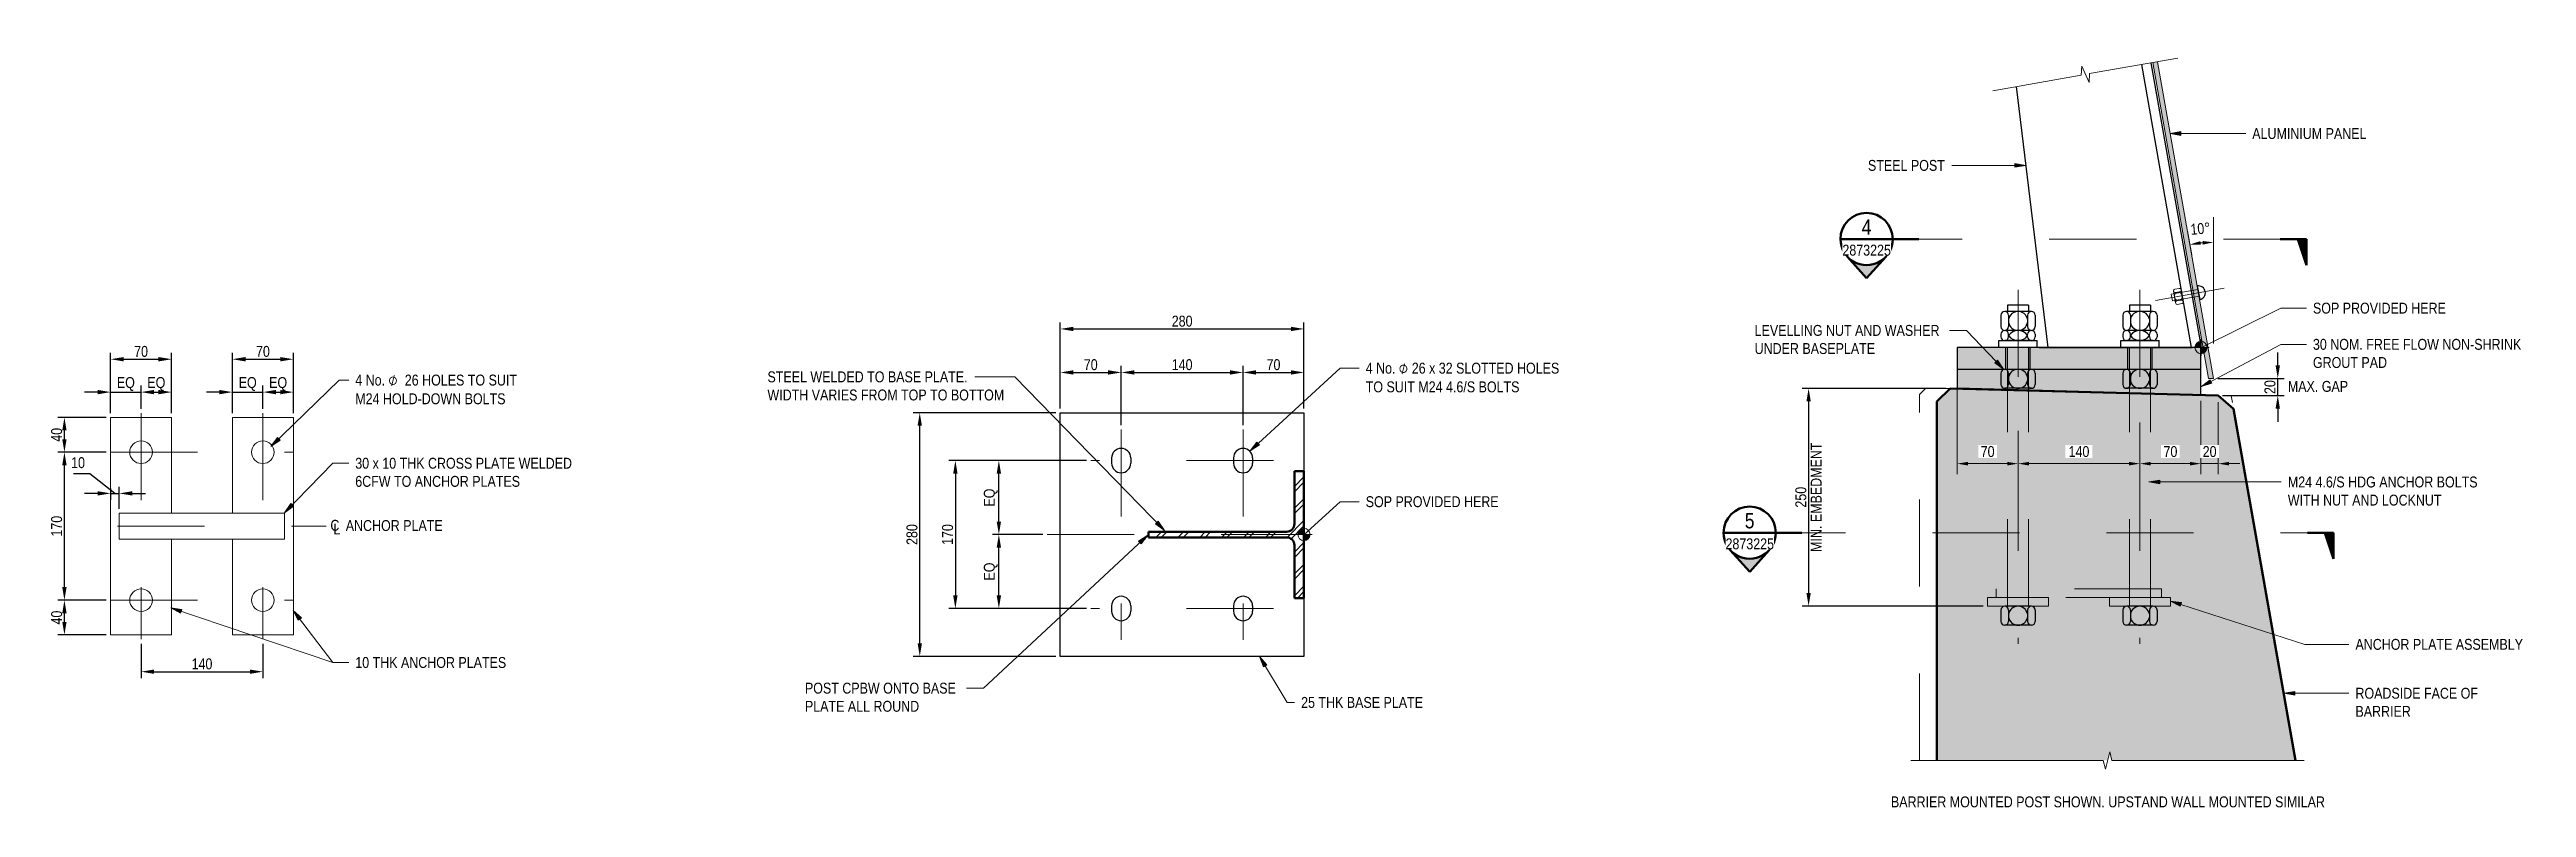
# Model space of a CAD drawing. Header units: metres. Extents: x 1.88 to 5.95, y -0.59 to 2.67.
# Drawn here: x 2.907 to 5.753, y -0.588 to 0.284 of the extents above; entities that cross this region are included whole.
import ezdxf

# ---------------------------------------------------------------- set-up
doc = ezdxf.new("R2010")
doc.units = ezdxf.units.M
for name, pattern in [('Dot_Section Line', [0.02, 0, -0.02]), ('JacobsCenter', [0.015, 0.009, -0.0015, 0.003, -0.0015]), ('JacobsDash', [0.0045, 0.003, -0.0015])]:
    doc.linetypes.add(name, pattern=pattern)
doc.layers.get('Defpoints').update_dxf_attribs({"color": 41})
for name, color, linetype, lineweight in [('A-ANNO-DIMS', 7, 'Continuous', 9), ('A-ANNO-NOTE', 7, 'Continuous', 9), ('A-DETL', 7, 'Continuous', 13), ('A-DETL-GENF', 7, 'Continuous', 9), ('G-ANNO-SYMB', 7, 'Continuous', 9), ('G-ANNO-TEXT', 7, 'Continuous', 9)]:
    doc.layers.add(name, color=color, linetype=linetype, lineweight=lineweight)
doc.styles.add('Arial Narrow_2', font='ARIALN.TTF', dxfattribs={"height": 0.0125})
doc.styles.add('Arial Narrow_3', font='ARIALN.TTF', dxfattribs={"height": 0.0025})
doc.styles.add('Arial Narrow_4', font='ARIALN.TTF', dxfattribs={"height": 0.0175})
doc.styles.add('Segoe UI Symbol', font='seguisym.ttf', dxfattribs={"height": 0.0125})
doc.dimstyles.new('____ddd____', dxfattribs={"dimscale": 0.3048, "dimtxt": 0.012793, "dimasz": 0.049213, "dimexe": 0.024606, "dimexo": 0.016404, "dimgap": 0.008202, "dimtad": 1, "dimdec": 0, "dimlfac": 1000, "dimzin": 0, "dimdsep": 46, "dimtxsty": 'Arial Narrow_2', "dimsah": 1, "dimcen": 0.09, "dimaunit": 1, "dimadec": 4, "dimazin": 0, "dimtfac": 1, "dimtdec": 4, "dimtix": 1, "dimtmove": 0, "dimatfit": 3, "dimfxl": 1, "dimtvp": 1, "dimtolj": 1, "dimtzin": 0, "dimarcsym": 2})
doc.dimstyles.new('____ddd_____1', dxfattribs={"dimscale": 0.3048, "dimtxt": 0.012793, "dimasz": 0.049213, "dimexe": 0.024606, "dimexo": 0.016404, "dimgap": 0.008202, "dimtad": 1, "dimdec": 0, "dimlfac": 1000, "dimzin": 0, "dimdsep": 46, "dimtxsty": 'Arial Narrow_2', "dimsah": 1, "dimcen": 0.09, "dimaunit": 1, "dimadec": 4, "dimazin": 0, "dimtfac": 1, "dimtdec": 4, "dimtix": 1, "dimtmove": 1, "dimatfit": 3, "dimfxl": 1, "dimtvp": 1, "dimtolj": 1, "dimtzin": 0, "dimarcsym": 2})
doc.dimstyles.new('Dimension_Angle_T___º__', dxfattribs={"dimscale": 0.3048, "dimtxt": 0.012793, "dimasz": 0.04101, "dimexe": 0.03937, "dimexo": 0.026247, "dimgap": 0.032808, "dimtad": 1, "dimdec": 3, "dimlfac": 1000, "dimrnd": 0.001, "dimzin": 0, "dimdsep": 46, "dimtxsty": 'Arial Narrow_2', "dimsah": 1, "dimcen": 0.09, "dimadec": 0, "dimazin": 0, "dimtfac": 1, "dimtdec": 4, "dimtix": 1, "dimtmove": 0, "dimatfit": 3, "dimfxl": 1, "dimtvp": 1, "dimtolj": 1, "dimtzin": 0, "dimlwd": 18, "dimlwe": 18, "dimarcsym": 2})
doc.dimstyles.new('Dimension_Arc_Length_O__mm_', dxfattribs={"dimscale": 0.3048, "dimtxt": 0.012793, "dimasz": 0.04101, "dimexe": 0.03937, "dimexo": 0.024606, "dimgap": 0.024606, "dimtad": 1, "dimdec": 0, "dimlfac": 1000, "dimzin": 0, "dimdsep": 46, "dimtxsty": 'Arial Narrow_2', "dimsah": 1, "dimcen": 0.09, "dimaunit": 1, "dimadec": 4, "dimazin": 0, "dimtfac": 1, "dimtdec": 4, "dimtix": 1, "dimtmove": 0, "dimatfit": 3, "dimfxl": 1, "dimtvp": 1, "dimtfill": 1, "dimtolj": 1, "dimtzin": 0, "dimlwd": 18, "dimlwe": 18, "dimarcsym": 2})

msp = doc.modelspace()

# ---------------------------------------------------------------- texts
at = {"layer": 'G-ANNO-TEXT', "insert": (5.0224984, -0.5748627), "char_height": 0.0125, "attachment_point": 1, "style": 'Arial Narrow_2', "bg_fill": 3, "box_fill_scale": 1, "bg_fill_color": 256, "bg_fill_transparency": 0}
msp.add_mtext('BARRIER MOUNTED POST SHOWN. UPSTAND WALL MOUNTED SIMILAR', dxfattribs=at)

# ---------------------------------------------------------------- blocks, each defined once
blk = doc.blocks.new('CS_DET_BreakLine_ViewScale1 - CS_Std BreakLine-6064992-DRG-2873223 - DETAIL A')
at = {"layer": 'A-DETL-GENF', "lineweight": 18}
for p, q in [((0.093, 0), (-0.01, 0)), ((0.0955, 0.01), (0.093, 0)), ((0.1005, -0.01), (0.0955, 0.01)), ((0.103, 0), (0.1005, -0.01)), ((0.206, 0), (0.103, 0))]:
    blk.add_line(p, q, dxfattribs=at)
blk = doc.blocks.new('CS_DET_BreakLine_ViewScale1 - CS_Std BreakLine-8333376-DRG-2873223 - DETAIL A')
at = {"layer": 'A-DETL-GENF', "lineweight": 18}
for p, q in [((-0.01, 0), (0.2111, 0)), ((0.2111, 0), (0.2136, -0.01)), ((0.2136, -0.01), (0.2186, 0.01)), ((0.2186, 0.01), (0.2211, 0)), ((0.2211, 0), (0.4422, 0))]:
    blk.add_line(p, q, dxfattribs=at)
blk = doc.blocks.new('DIMBLOCK4-DRG-2873222 - SECTION 5')
at = {"layer": 'A-ANNO-DIMS', "color": 0, "lineweight": -2, "transparency": 16777216}
for p, q in [((3.1167, -0.1343), (3.1167, -0.0649)), ((3.1317, -0.0724), (3.1717, -0.0724)), ((3.1867, -0.1343), (3.1867, -0.0649))]:
    blk.add_line(p, q, dxfattribs=at)
at = {"layer": 'A-ANNO-DIMS', "color": 0, "transparency": 16777216}
for points in [[(3.1317, -0.0699), (3.1317, -0.0749), (3.1167, -0.0724)], [(3.1717, -0.0699), (3.1717, -0.0749), (3.1867, -0.0724)]]:
    blk.add_solid(points, dxfattribs=at)
at = {"layer": 'Defpoints', "color": 0, "transparency": 16777216}
for p in [(3.1867, -0.0724), (3.1167, -0.1393), (3.1867, -0.1393)]:
    blk.add_point(p, dxfattribs=at)
at = {"layer": 'A-ANNO-DIMS', "color": 0, "transparency": 16777216, "insert": (3.1517, -0.0635), "char_height": 0.0125, "width": 0.019007, "attachment_point": 5, "style": 'Arial Narrow_2'}
blk.add_mtext('\\A1;70', dxfattribs=at)
blk = doc.blocks.new('DIMBLOCK5-DRG-2873222 - SECTION 5')
at = {"layer": 'A-ANNO-DIMS', "color": 0, "lineweight": -2, "transparency": 16777216}
for p, q in [((3.1017, -0.1102), (3.0867, -0.1102)), ((3.1167, -0.1343), (3.1167, -0.1027)), ((3.1167, -0.1102), (3.1517, -0.1102)), ((3.1517, -0.1293), (3.1517, -0.1027)), ((3.1667, -0.1102), (3.1817, -0.1102))]:
    blk.add_line(p, q, dxfattribs=at)
at = {"layer": 'A-ANNO-DIMS', "color": 0, "transparency": 16777216}
for points in [[(3.1017, -0.1077), (3.1017, -0.1127), (3.1167, -0.1102)], [(3.1667, -0.1077), (3.1667, -0.1127), (3.1517, -0.1102)]]:
    blk.add_solid(points, dxfattribs=at)
at = {"layer": 'Defpoints', "color": 0, "transparency": 16777216}
for p in [(3.1517, -0.1102), (3.1167, -0.1393), (3.1517, -0.1343)]:
    blk.add_point(p, dxfattribs=at)
at = {"layer": 'A-ANNO-DIMS', "color": 0, "transparency": 16777216, "insert": (3.1342, -0.1009), "char_height": 0.0125, "width": 0.024855, "attachment_point": 5, "style": 'Arial Narrow_2'}
blk.add_mtext('\\A1;EQ', dxfattribs=at)
blk = doc.blocks.new('DIMBLOCK6-DRG-2873222 - SECTION 5')
at = {"layer": 'A-ANNO-DIMS', "color": 0, "lineweight": -2, "transparency": 16777216}
for p, q in [((3.1517, -0.1293), (3.1517, -0.1027)), ((3.1667, -0.1102), (3.1717, -0.1102)), ((3.1867, -0.1343), (3.1867, -0.1027))]:
    blk.add_line(p, q, dxfattribs=at)
at = {"layer": 'A-ANNO-DIMS', "color": 0, "transparency": 16777216}
for points in [[(3.1667, -0.1077), (3.1667, -0.1127), (3.1517, -0.1102)], [(3.1717, -0.1077), (3.1717, -0.1127), (3.1867, -0.1102)]]:
    blk.add_solid(points, dxfattribs=at)
at = {"layer": 'Defpoints', "color": 0, "transparency": 16777216}
for p in [(3.1867, -0.1102), (3.1517, -0.1343), (3.1867, -0.1393)]:
    blk.add_point(p, dxfattribs=at)
at = {"layer": 'A-ANNO-DIMS', "color": 0, "transparency": 16777216, "insert": (3.1692, -0.1009), "char_height": 0.0125, "width": 0.024855, "attachment_point": 5, "style": 'Arial Narrow_2'}
blk.add_mtext('\\A1;EQ', dxfattribs=at)
blk = doc.blocks.new('DIMBLOCK7-DRG-2873222 - SECTION 5')
at = {"layer": 'A-ANNO-DIMS', "color": 0, "lineweight": -2, "transparency": 16777216}
for p, q in [((2.9767, -0.1343), (2.9767, -0.0649)), ((2.9917, -0.0724), (3.0317, -0.0724)), ((3.0467, -0.1343), (3.0467, -0.0649))]:
    blk.add_line(p, q, dxfattribs=at)
at = {"layer": 'A-ANNO-DIMS', "color": 0, "transparency": 16777216}
for points in [[(2.9917, -0.0699), (2.9917, -0.0749), (2.9767, -0.0724)], [(3.0317, -0.0699), (3.0317, -0.0749), (3.0467, -0.0724)]]:
    blk.add_solid(points, dxfattribs=at)
at = {"layer": 'Defpoints', "color": 0, "transparency": 16777216}
for p in [(3.0467, -0.0724), (2.9767, -0.1393), (3.0467, -0.1393)]:
    blk.add_point(p, dxfattribs=at)
at = {"layer": 'A-ANNO-DIMS', "color": 0, "transparency": 16777216, "insert": (3.0117, -0.0635), "char_height": 0.0125, "width": 0.019007, "attachment_point": 5, "style": 'Arial Narrow_2'}
blk.add_mtext('\\A1;70', dxfattribs=at)
blk = doc.blocks.new('DIMBLOCK8-DRG-2873222 - SECTION 5')
at = {"layer": 'A-ANNO-DIMS', "color": 0, "lineweight": -2, "transparency": 16777216}
for p, q in [((2.9617, -0.1102), (2.9467, -0.1102)), ((2.9767, -0.1343), (2.9767, -0.1027)), ((2.9767, -0.1102), (3.0117, -0.1102)), ((3.0117, -0.1293), (3.0117, -0.1027)), ((3.0267, -0.1102), (3.0417, -0.1102))]:
    blk.add_line(p, q, dxfattribs=at)
at = {"layer": 'A-ANNO-DIMS', "color": 0, "transparency": 16777216}
for points in [[(2.9617, -0.1077), (2.9617, -0.1127), (2.9767, -0.1102)], [(3.0267, -0.1077), (3.0267, -0.1127), (3.0117, -0.1102)]]:
    blk.add_solid(points, dxfattribs=at)
at = {"layer": 'Defpoints', "color": 0, "transparency": 16777216}
for p in [(3.0117, -0.1102), (2.9767, -0.1393), (3.0117, -0.1343)]:
    blk.add_point(p, dxfattribs=at)
at = {"layer": 'A-ANNO-DIMS', "color": 0, "transparency": 16777216, "insert": (2.9942, -0.1009), "char_height": 0.0125, "width": 0.024855, "attachment_point": 5, "style": 'Arial Narrow_2'}
blk.add_mtext('\\A1;EQ', dxfattribs=at)
blk = doc.blocks.new('DIMBLOCK9-DRG-2873222 - SECTION 5')
at = {"layer": 'A-ANNO-DIMS', "color": 0, "lineweight": -2, "transparency": 16777216}
for p, q in [((3.0117, -0.1293), (3.0117, -0.1027)), ((3.0267, -0.1102), (3.0317, -0.1102)), ((3.0467, -0.1343), (3.0467, -0.1027))]:
    blk.add_line(p, q, dxfattribs=at)
at = {"layer": 'A-ANNO-DIMS', "color": 0, "transparency": 16777216}
for points in [[(3.0267, -0.1077), (3.0267, -0.1127), (3.0117, -0.1102)], [(3.0317, -0.1077), (3.0317, -0.1127), (3.0467, -0.1102)]]:
    blk.add_solid(points, dxfattribs=at)
at = {"layer": 'Defpoints', "color": 0, "transparency": 16777216}
for p in [(3.0467, -0.1102), (3.0117, -0.1343), (3.0467, -0.1393)]:
    blk.add_point(p, dxfattribs=at)
at = {"layer": 'A-ANNO-DIMS', "color": 0, "transparency": 16777216, "insert": (3.0292, -0.1009), "char_height": 0.0125, "width": 0.024855, "attachment_point": 5, "style": 'Arial Narrow_2'}
blk.add_mtext('\\A1;EQ', dxfattribs=at)
blk = doc.blocks.new('DIMBLOCK10-DRG-2873222 - SECTION 5')
at = {"layer": 'A-ANNO-DIMS', "color": 0, "lineweight": -2, "transparency": 16777216}
for p, q in [((2.9528, -0.2042), (2.9341, -0.2042)), ((2.9617, -0.2266), (2.9467, -0.2266)), ((2.9817, -0.2266), (2.9528, -0.2042)), ((2.9767, -0.221), (2.9767, -0.2341)), ((2.9767, -0.2266), (2.9867, -0.2266)), ((2.9767, -0.2266), (2.9867, -0.2266)), ((2.9867, -0.2443), (2.9867, -0.2191)), ((3.0017, -0.2266), (3.0167, -0.2266))]:
    blk.add_line(p, q, dxfattribs=at)
at = {"layer": 'A-ANNO-DIMS', "color": 0, "transparency": 16777216}
for points in [[(2.9617, -0.2241), (2.9617, -0.2291), (2.9767, -0.2266)], [(3.0017, -0.2241), (3.0017, -0.2291), (2.9867, -0.2266)]]:
    blk.add_solid(points, dxfattribs=at)
at = {"layer": 'Defpoints', "color": 0, "transparency": 16777216}
for p in [(2.9767, -0.216), (2.9867, -0.2266), (2.9867, -0.2493)]:
    blk.add_point(p, dxfattribs=at)
at = {"layer": 'A-ANNO-DIMS', "color": 0, "transparency": 16777216, "insert": (2.9313, -0.185), "char_height": 0.0125, "width": 0.019007, "attachment_point": 1, "line_spacing_factor": 0.974696, "style": 'Arial Narrow_2'}
blk.add_mtext('\\A1;10', dxfattribs=at)
blk = doc.blocks.new('DIMBLOCK11-DRG-2873222 - SECTION 5')
at = {"layer": 'A-ANNO-DIMS', "color": 0, "lineweight": -2, "transparency": 16777216}
for p, q in [((2.9717, -0.3493), (2.9161, -0.3493)), ((2.9236, -0.3743), (2.9236, -0.3643)), ((2.9717, -0.3893), (2.9161, -0.3893))]:
    blk.add_line(p, q, dxfattribs=at)
at = {"layer": 'A-ANNO-DIMS', "color": 0, "transparency": 16777216}
for points in [[(2.9211, -0.3643), (2.9261, -0.3643), (2.9236, -0.3493)], [(2.9211, -0.3743), (2.9261, -0.3743), (2.9236, -0.3893)]]:
    blk.add_solid(points, dxfattribs=at)
at = {"layer": 'Defpoints', "color": 0, "transparency": 16777216}
for p in [(2.9236, -0.3493), (2.9767, -0.3493), (2.9767, -0.3893)]:
    blk.add_point(p, dxfattribs=at)
at = {"layer": 'A-ANNO-DIMS', "color": 0, "transparency": 16777216, "insert": (2.9147, -0.3693), "char_height": 0.0125, "width": 0.019007, "attachment_point": 5, "rotation": 90, "style": 'Arial Narrow_2'}
blk.add_mtext('\\A1;40', dxfattribs=at)
blk = doc.blocks.new('DIMBLOCK12-DRG-2873222 - SECTION 5')
at = {"layer": 'A-ANNO-DIMS', "color": 0, "lineweight": -2, "transparency": 16777216}
for p, q in [((2.9717, -0.1793), (2.9161, -0.1793)), ((2.9236, -0.3343), (2.9236, -0.1943)), ((2.9717, -0.3493), (2.9161, -0.3493))]:
    blk.add_line(p, q, dxfattribs=at)
at = {"layer": 'A-ANNO-DIMS', "color": 0, "transparency": 16777216}
for points in [[(2.9211, -0.1943), (2.9261, -0.1943), (2.9236, -0.1793)], [(2.9211, -0.3343), (2.9261, -0.3343), (2.9236, -0.3493)]]:
    blk.add_solid(points, dxfattribs=at)
at = {"layer": 'Defpoints', "color": 0, "transparency": 16777216}
for p in [(2.9236, -0.1793), (2.9767, -0.1793), (2.9767, -0.3493)]:
    blk.add_point(p, dxfattribs=at)
at = {"layer": 'A-ANNO-DIMS', "color": 0, "transparency": 16777216, "insert": (2.9147, -0.2643), "char_height": 0.0125, "width": 0.02851, "attachment_point": 5, "rotation": 90, "style": 'Arial Narrow_2'}
blk.add_mtext('\\A1;170', dxfattribs=at)
blk = doc.blocks.new('DIMBLOCK13-DRG-2873222 - SECTION 5')
at = {"layer": 'A-ANNO-DIMS', "color": 0, "lineweight": -2, "transparency": 16777216}
for p, q in [((2.9717, -0.1393), (2.9161, -0.1393)), ((2.9236, -0.1643), (2.9236, -0.1543)), ((2.9717, -0.1793), (2.9161, -0.1793))]:
    blk.add_line(p, q, dxfattribs=at)
at = {"layer": 'A-ANNO-DIMS', "color": 0, "transparency": 16777216}
for points in [[(2.9211, -0.1543), (2.9261, -0.1543), (2.9236, -0.1393)], [(2.9211, -0.1643), (2.9261, -0.1643), (2.9236, -0.1793)]]:
    blk.add_solid(points, dxfattribs=at)
at = {"layer": 'Defpoints', "color": 0, "transparency": 16777216}
for p in [(2.9236, -0.1393), (2.9767, -0.1393), (2.9767, -0.1793)]:
    blk.add_point(p, dxfattribs=at)
at = {"layer": 'A-ANNO-DIMS', "color": 0, "transparency": 16777216, "insert": (2.9147, -0.1593), "char_height": 0.0125, "width": 0.019007, "attachment_point": 5, "rotation": 90, "style": 'Arial Narrow_2'}
blk.add_mtext('\\A1;40', dxfattribs=at)
blk = doc.blocks.new('DIMBLOCK14-DRG-2873222 - SECTION 5')
at = {"layer": 'A-ANNO-DIMS', "color": 0, "lineweight": -2, "transparency": 16777216}
for p, q in [((3.0117, -0.3993), (3.0117, -0.439)), ((3.1517, -0.3993), (3.1517, -0.439)), ((3.0267, -0.4315), (3.1367, -0.4315))]:
    blk.add_line(p, q, dxfattribs=at)
at = {"layer": 'A-ANNO-DIMS', "color": 0, "transparency": 16777216}
for points in [[(3.0267, -0.429), (3.0267, -0.434), (3.0117, -0.4315)], [(3.1367, -0.429), (3.1367, -0.434), (3.1517, -0.4315)]]:
    blk.add_solid(points, dxfattribs=at)
at = {"layer": 'Defpoints', "color": 0, "transparency": 16777216}
for p in [(3.0117, -0.3943), (3.1517, -0.3943), (3.1517, -0.4315)]:
    blk.add_point(p, dxfattribs=at)
at = {"layer": 'A-ANNO-DIMS', "color": 0, "transparency": 16777216, "insert": (3.0817, -0.4226), "char_height": 0.0125, "width": 0.02851, "attachment_point": 5, "style": 'Arial Narrow_2'}
blk.add_mtext('\\A1;140', dxfattribs=at)
blk = doc.blocks.new('CS_Annot_Centreline Symbol4 - CS_Annot_Centreline Symbol-6057300-DRG-2873222 - SECTION 5')
at = {"layer": 'A-ANNO-NOTE', "char_height": 0.0025, "attachment_point": 1, "style": 'Arial Narrow_3'}
for s, insert, width in [('C  ', (-0.00109, 0.00476), 0.0044093), ('L', (-0.00041, 0.00392), 0.0019241)]:
    blk.add_mtext(s, dxfattribs=dict(at, insert=insert, width=width))
blk = doc.blocks.new('DIMBLOCK15-DRG-2873222 - SECTION 4')
at = {"layer": 'A-ANNO-DIMS', "color": 0, "lineweight": -2, "transparency": 16777216}
for p, q in [((4.063, -0.1339), (3.899, -0.1339)), ((3.9065, -0.3989), (3.9065, -0.1489)), ((4.063, -0.4139), (3.899, -0.4139))]:
    blk.add_line(p, q, dxfattribs=at)
at = {"layer": 'A-ANNO-DIMS', "color": 0, "transparency": 16777216}
for points in [[(3.904, -0.1489), (3.909, -0.1489), (3.9065, -0.1339)], [(3.904, -0.3989), (3.909, -0.3989), (3.9065, -0.4139)]]:
    blk.add_solid(points, dxfattribs=at)
at = {"layer": 'Defpoints', "color": 0, "transparency": 16777216}
for p in [(3.9065, -0.1339), (4.068, -0.1339), (4.068, -0.4139)]:
    blk.add_point(p, dxfattribs=at)
at = {"layer": 'A-ANNO-DIMS', "color": 0, "transparency": 16777216, "insert": (3.8976, -0.2739), "char_height": 0.0125, "width": 0.02851, "attachment_point": 5, "rotation": 90, "style": 'Arial Narrow_2'}
blk.add_mtext('\\A1;280', dxfattribs=at)
blk = doc.blocks.new('DIMBLOCK16-DRG-2873222 - SECTION 4')
at = {"layer": 'A-ANNO-DIMS', "color": 0, "lineweight": -2, "transparency": 16777216}
for p, q in [((4.068, -0.1289), (4.068, -0.0801)), ((4.138, -0.148), (4.138, -0.0801)), ((4.083, -0.0876), (4.123, -0.0876))]:
    blk.add_line(p, q, dxfattribs=at)
at = {"layer": 'A-ANNO-DIMS', "color": 0, "transparency": 16777216}
for points in [[(4.083, -0.0851), (4.083, -0.0901), (4.068, -0.0876)], [(4.123, -0.0851), (4.123, -0.0901), (4.138, -0.0876)]]:
    blk.add_solid(points, dxfattribs=at)
at = {"layer": 'Defpoints', "color": 0, "transparency": 16777216}
for p in [(4.138, -0.0876), (4.068, -0.1339), (4.138, -0.153)]:
    blk.add_point(p, dxfattribs=at)
at = {"layer": 'A-ANNO-DIMS', "color": 0, "transparency": 16777216, "insert": (4.103, -0.0787), "char_height": 0.0125, "width": 0.019007, "attachment_point": 5, "style": 'Arial Narrow_2'}
blk.add_mtext('\\A1;70', dxfattribs=at)
blk = doc.blocks.new('DIMBLOCK17-DRG-2873222 - SECTION 4')
at = {"layer": 'A-ANNO-DIMS', "color": 0, "lineweight": -2, "transparency": 16777216}
for p, q in [((4.138, -0.148), (4.138, -0.0801)), ((4.278, -0.148), (4.278, -0.0801)), ((4.153, -0.0876), (4.263, -0.0876))]:
    blk.add_line(p, q, dxfattribs=at)
at = {"layer": 'A-ANNO-DIMS', "color": 0, "transparency": 16777216}
for points in [[(4.153, -0.0851), (4.153, -0.0901), (4.138, -0.0876)], [(4.263, -0.0851), (4.263, -0.0901), (4.278, -0.0876)]]:
    blk.add_solid(points, dxfattribs=at)
at = {"layer": 'Defpoints', "color": 0, "transparency": 16777216}
for p in [(4.278, -0.0876), (4.138, -0.153), (4.278, -0.153)]:
    blk.add_point(p, dxfattribs=at)
at = {"layer": 'A-ANNO-DIMS', "color": 0, "transparency": 16777216, "insert": (4.208, -0.0787), "char_height": 0.0125, "width": 0.02851, "attachment_point": 5, "style": 'Arial Narrow_2'}
blk.add_mtext('\\A1;140', dxfattribs=at)
blk = doc.blocks.new('DIMBLOCK18-DRG-2873222 - SECTION 4')
at = {"layer": 'A-ANNO-DIMS', "color": 0, "lineweight": -2, "transparency": 16777216}
for p, q in [((4.278, -0.148), (4.278, -0.0801)), ((4.348, -0.1289), (4.348, -0.0801)), ((4.293, -0.0876), (4.333, -0.0876))]:
    blk.add_line(p, q, dxfattribs=at)
at = {"layer": 'A-ANNO-DIMS', "color": 0, "transparency": 16777216}
for points in [[(4.293, -0.0851), (4.293, -0.0901), (4.278, -0.0876)], [(4.333, -0.0851), (4.333, -0.0901), (4.348, -0.0876)]]:
    blk.add_solid(points, dxfattribs=at)
at = {"layer": 'Defpoints', "color": 0, "transparency": 16777216}
for p in [(4.348, -0.0876), (4.348, -0.1339), (4.278, -0.153)]:
    blk.add_point(p, dxfattribs=at)
at = {"layer": 'A-ANNO-DIMS', "color": 0, "transparency": 16777216, "insert": (4.313, -0.0787), "char_height": 0.0125, "width": 0.019007, "attachment_point": 5, "style": 'Arial Narrow_2'}
blk.add_mtext('\\A1;70', dxfattribs=at)
blk = doc.blocks.new('DIMBLOCK19-DRG-2873222 - SECTION 4')
at = {"layer": 'A-ANNO-DIMS', "color": 0, "lineweight": -2, "transparency": 16777216}
for p, q in [((4.068, -0.1289), (4.068, -0.0301)), ((4.083, -0.0376), (4.333, -0.0376)), ((4.348, -0.1289), (4.348, -0.0301))]:
    blk.add_line(p, q, dxfattribs=at)
at = {"layer": 'A-ANNO-DIMS', "color": 0, "transparency": 16777216}
for points in [[(4.083, -0.0351), (4.083, -0.0401), (4.068, -0.0376)], [(4.333, -0.0351), (4.333, -0.0401), (4.348, -0.0376)]]:
    blk.add_solid(points, dxfattribs=at)
at = {"layer": 'Defpoints', "color": 0, "transparency": 16777216}
for p in [(4.348, -0.0376), (4.068, -0.1339), (4.348, -0.1339)]:
    blk.add_point(p, dxfattribs=at)
at = {"layer": 'A-ANNO-DIMS', "color": 0, "transparency": 16777216, "insert": (4.208, -0.0287), "char_height": 0.0125, "width": 0.02851, "attachment_point": 5, "style": 'Arial Narrow_2'}
blk.add_mtext('\\A1;280', dxfattribs=at)
blk = doc.blocks.new('DIMBLOCK20-DRG-2873222 - SECTION 4')
at = {"layer": 'A-ANNO-DIMS', "color": 0, "lineweight": -2, "transparency": 16777216}
for p, q in [((4.048, -0.2739), (3.9899, -0.2739)), ((3.9974, -0.3439), (3.9974, -0.2889)), ((4.098, -0.3589), (3.9899, -0.3589))]:
    blk.add_line(p, q, dxfattribs=at)
at = {"layer": 'A-ANNO-DIMS', "color": 0, "transparency": 16777216}
for points in [[(3.9949, -0.2889), (3.9999, -0.2889), (3.9974, -0.2739)], [(3.9949, -0.3439), (3.9999, -0.3439), (3.9974, -0.3589)]]:
    blk.add_solid(points, dxfattribs=at)
at = {"layer": 'Defpoints', "color": 0, "transparency": 16777216}
for p in [(3.9974, -0.2739), (4.053, -0.2739), (4.103, -0.3589)]:
    blk.add_point(p, dxfattribs=at)
at = {"layer": 'A-ANNO-DIMS', "color": 0, "transparency": 16777216, "insert": (3.9881, -0.3164), "char_height": 0.0125, "width": 0.024855, "attachment_point": 5, "rotation": 90, "style": 'Arial Narrow_2'}
blk.add_mtext('\\A1;EQ', dxfattribs=at)
blk = doc.blocks.new('DIMBLOCK21-DRG-2873222 - SECTION 4')
at = {"layer": 'A-ANNO-DIMS', "color": 0, "lineweight": -2, "transparency": 16777216}
for p, q in [((4.098, -0.1889), (3.9899, -0.1889)), ((3.9974, -0.2589), (3.9974, -0.2039)), ((4.048, -0.2739), (3.9899, -0.2739))]:
    blk.add_line(p, q, dxfattribs=at)
at = {"layer": 'A-ANNO-DIMS', "color": 0, "transparency": 16777216}
for points in [[(3.9949, -0.2039), (3.9999, -0.2039), (3.9974, -0.1889)], [(3.9949, -0.2589), (3.9999, -0.2589), (3.9974, -0.2739)]]:
    blk.add_solid(points, dxfattribs=at)
at = {"layer": 'Defpoints', "color": 0, "transparency": 16777216}
for p in [(3.9974, -0.1889), (4.103, -0.1889), (4.053, -0.2739)]:
    blk.add_point(p, dxfattribs=at)
at = {"layer": 'A-ANNO-DIMS', "color": 0, "transparency": 16777216, "insert": (3.9881, -0.2314), "char_height": 0.0125, "width": 0.024855, "attachment_point": 5, "rotation": 90, "style": 'Arial Narrow_2'}
blk.add_mtext('\\A1;EQ', dxfattribs=at)
blk = doc.blocks.new('DIMBLOCK22-DRG-2873222 - SECTION 4')
at = {"layer": 'A-ANNO-DIMS', "color": 0, "lineweight": -2, "transparency": 16777216}
for p, q in [((4.098, -0.1889), (3.9399, -0.1889)), ((3.9474, -0.2039), (3.9474, -0.3439)), ((4.098, -0.3589), (3.9399, -0.3589))]:
    blk.add_line(p, q, dxfattribs=at)
at = {"layer": 'A-ANNO-DIMS', "color": 0, "transparency": 16777216}
for points in [[(3.9449, -0.2039), (3.9499, -0.2039), (3.9474, -0.1889)], [(3.9449, -0.3439), (3.9499, -0.3439), (3.9474, -0.3589)]]:
    blk.add_solid(points, dxfattribs=at)
at = {"layer": 'Defpoints', "color": 0, "transparency": 16777216}
for p in [(4.103, -0.1889), (3.9474, -0.3589), (4.103, -0.3589)]:
    blk.add_point(p, dxfattribs=at)
at = {"layer": 'A-ANNO-DIMS', "color": 0, "transparency": 16777216, "insert": (3.9385, -0.2739), "char_height": 0.0125, "width": 0.02851, "attachment_point": 5, "rotation": 90, "style": 'Arial Narrow_2'}
blk.add_mtext('\\A1;170', dxfattribs=at)
blk = doc.blocks.new('CS_SYMB_SETOUT POINT - 5mm-2022283-DRG-2873222 - SECTION 4')
at = {"layer": 'A-ANNO-NOTE'}
h = blk.add_hatch(color=256, dxfattribs=at)
edge = h.paths.add_edge_path()
edge.add_line((0, 0.0014), (0, 0))
edge.add_line((0, 0), (-0.0014, 0))
edge.add_arc((0, 0), 0.0014, 90, 180, ccw=False)
h = blk.add_hatch(color=256, dxfattribs=at)
edge = h.paths.add_edge_path()
edge.add_line((0, -0.0014), (0, 0))
edge.add_line((0, 0), (0.0014, 0))
edge.add_arc((0, 0), 0.0014, 270, 360, ccw=False)
for p, q in [((-0.0019, 0), (0.0019, 0)), ((-0.0014, 0), (0, 0)), ((0, -0.0019), (0, 0.0019)), ((0, 0), (0, 0.0014)), ((0.0014, 0), (0, 0)), ((0, 0), (0, -0.0014))]:
    blk.add_line(p, q, dxfattribs=at)
blk.add_circle((0, 0), 0.0014, dxfattribs=at)
for start, end in [(90, 180), (270, 360)]:
    blk.add_arc((0, 0), 0.0014, start, end, dxfattribs=at)
blk = doc.blocks.new('DIMBLOCK23-DRG-2873223 - DETAIL A')
at = {"layer": 'A-ANNO-DIMS', "color": 0, "lineweight": 18, "transparency": 16777216}
for p, q in [((5.0986, -0.0915), (5.0986, -0.2044)), ((5.1686, -0.1547), (5.1686, -0.2044)), ((5.1111, -0.1924), (5.1561, -0.1924))]:
    blk.add_line(p, q, dxfattribs=at)
at = {"layer": 'A-ANNO-DIMS', "color": 0, "transparency": 16777216}
for points in [[(5.1111, -0.1904), (5.1111, -0.1945), (5.0986, -0.1924)], [(5.1561, -0.1904), (5.1561, -0.1945), (5.1686, -0.1924)]]:
    blk.add_solid(points, dxfattribs=at)
at = {"layer": 'Defpoints', "color": 0, "transparency": 16777216}
for p in [(5.0986, -0.084), (5.1686, -0.1472), (5.1686, -0.1924)]:
    blk.add_point(p, dxfattribs=at)
at = {"layer": 'A-ANNO-DIMS', "color": 0, "lineweight": 18, "transparency": 16777216, "insert": (5.1336, -0.1786), "char_height": 0.0125, "width": 0.019007, "attachment_point": 5, "style": 'Arial Narrow_2', "bg_fill": 3, "box_fill_scale": 1.1, "bg_fill_color": 256, "bg_fill_true_color": 13158600, "bg_fill_transparency": 0}
blk.add_mtext('\\A1;70', dxfattribs=at)
blk = doc.blocks.new('DIMBLOCK24-DRG-2873223 - DETAIL A')
at = {"layer": 'A-ANNO-DIMS', "color": 0, "lineweight": 18, "transparency": 16777216}
for p, q in [((5.1686, -0.1547), (5.1686, -0.2044)), ((5.3086, -0.145), (5.3086, -0.2044)), ((5.1811, -0.1924), (5.2961, -0.1924))]:
    blk.add_line(p, q, dxfattribs=at)
at = {"layer": 'A-ANNO-DIMS', "color": 0, "transparency": 16777216}
for points in [[(5.1811, -0.1904), (5.1811, -0.1945), (5.1686, -0.1924)], [(5.2961, -0.1904), (5.2961, -0.1945), (5.3086, -0.1924)]]:
    blk.add_solid(points, dxfattribs=at)
at = {"layer": 'Defpoints', "color": 0, "transparency": 16777216}
for p in [(5.3086, -0.1375), (5.1686, -0.1472), (5.3086, -0.1924)]:
    blk.add_point(p, dxfattribs=at)
at = {"layer": 'A-ANNO-DIMS', "color": 0, "lineweight": 18, "transparency": 16777216, "insert": (5.2386, -0.1786), "char_height": 0.0125, "width": 0.02851, "attachment_point": 5, "style": 'Arial Narrow_2', "bg_fill": 3, "box_fill_scale": 1.1, "bg_fill_color": 256, "bg_fill_true_color": 13158600, "bg_fill_transparency": 0}
blk.add_mtext('\\A1;140', dxfattribs=at)
blk = doc.blocks.new('DIMBLOCK25-DRG-2873223 - DETAIL A')
at = {"layer": 'A-ANNO-DIMS', "color": 0, "lineweight": 18, "transparency": 16777216}
for p, q in [((5.3787, -0.1204), (5.3787, -0.2044)), ((5.3086, -0.145), (5.3086, -0.2044)), ((5.3211, -0.1924), (5.3662, -0.1924))]:
    blk.add_line(p, q, dxfattribs=at)
at = {"layer": 'A-ANNO-DIMS', "color": 0, "transparency": 16777216}
for points in [[(5.3211, -0.1904), (5.3211, -0.1945), (5.3086, -0.1924)], [(5.3662, -0.1904), (5.3662, -0.1945), (5.3787, -0.1924)]]:
    blk.add_solid(points, dxfattribs=at)
at = {"layer": 'Defpoints', "color": 0, "transparency": 16777216}
for p in [(5.3787, -0.1129), (5.3086, -0.1375), (5.3787, -0.1924)]:
    blk.add_point(p, dxfattribs=at)
at = {"layer": 'A-ANNO-DIMS', "color": 0, "lineweight": 18, "transparency": 16777216, "insert": (5.3437, -0.1786), "char_height": 0.0125, "width": 0.019007, "attachment_point": 5, "style": 'Arial Narrow_2', "bg_fill": 3, "box_fill_scale": 1.1, "bg_fill_color": 256, "bg_fill_true_color": 13158600, "bg_fill_transparency": 0}
blk.add_mtext('\\A1;70', dxfattribs=at)
blk = doc.blocks.new('DIMBLOCK26-DRG-2873223 - DETAIL A')
at = {"layer": 'A-ANNO-DIMS', "color": 0, "lineweight": 18, "transparency": 16777216}
for p, q in [((5.3787, -0.1204), (5.3787, -0.2044)), ((5.3986, -0.1217), (5.3986, -0.2044)), ((5.3662, -0.1924), (5.3537, -0.1924)), ((5.3787, -0.1924), (5.3986, -0.1924)), ((5.4111, -0.1924), (5.4236, -0.1924))]:
    blk.add_line(p, q, dxfattribs=at)
at = {"layer": 'A-ANNO-DIMS', "color": 0, "transparency": 16777216}
for points in [[(5.3662, -0.1904), (5.3662, -0.1945), (5.3787, -0.1924)], [(5.4111, -0.1904), (5.4111, -0.1945), (5.3986, -0.1924)]]:
    blk.add_solid(points, dxfattribs=at)
at = {"layer": 'Defpoints', "color": 0, "transparency": 16777216}
for p in [(5.3787, -0.1129), (5.3986, -0.1142)]:
    blk.add_point(p, dxfattribs=at)
at = {"layer": 'A-ANNO-DIMS', "color": 0, "lineweight": 18, "transparency": 16777216, "insert": (5.3887, -0.1786), "char_height": 0.0125, "width": 0.019007, "attachment_point": 5, "style": 'Arial Narrow_2', "bg_fill": 3, "box_fill_scale": 1.1, "bg_fill_color": 256, "bg_fill_true_color": 13158600, "bg_fill_transparency": 0}
blk.add_mtext('\\A1;20', dxfattribs=at)
at = {"layer": 'Defpoints', "color": 0, "transparency": 16777216}
blk.add_point((5.3986, -0.1924), dxfattribs=at)
blk = doc.blocks.new('DIMBLOCK27-DRG-2873223 - DETAIL A')
at = {"layer": 'A-ANNO-DIMS', "color": 0, "lineweight": -2, "transparency": 16777216}
for p, q in [((5.467, -0.0796), (5.467, -0.0646)), ((5.3982, -0.0946), (5.4745, -0.0946)), ((5.467, -0.1142), (5.467, -0.0946)), ((5.4036, -0.1142), (5.4745, -0.1142)), ((5.467, -0.1292), (5.467, -0.1442))]:
    blk.add_line(p, q, dxfattribs=at)
at = {"layer": 'A-ANNO-DIMS', "color": 0, "transparency": 16777216}
for points in [[(5.4645, -0.0796), (5.4695, -0.0796), (5.467, -0.0946)], [(5.4645, -0.1292), (5.4695, -0.1292), (5.467, -0.1142)]]:
    blk.add_solid(points, dxfattribs=at)
at = {"layer": 'Defpoints', "color": 0, "transparency": 16777216}
for p in [(5.3932, -0.0946), (5.467, -0.0946), (5.3986, -0.1142)]:
    blk.add_point(p, dxfattribs=at)
at = {"layer": 'A-ANNO-DIMS', "color": 0, "transparency": 16777216, "insert": (5.4581, -0.1044), "char_height": 0.0125, "width": 0.019007, "attachment_point": 5, "rotation": 90, "style": 'Arial Narrow_2'}
blk.add_mtext('\\A1;20', dxfattribs=at)
blk = doc.blocks.new('DIMBLOCK28-DRG-2873223 - DETAIL A')
at = {"layer": 'A-ANNO-DIMS', "color": 0, "lineweight": 18, "transparency": 16777216}
for p, q in [((5.3632, 0.0753), (5.3681, 0.0477)), ((5.3931, 0.0779), (5.3931, 0.0499))]:
    blk.add_line(p, q, dxfattribs=at)
blk.add_arc((5.3931, -0.0944), 0.1563, 94.5838, 95.4162, dxfattribs=at)
at = {"layer": 'A-ANNO-DIMS', "color": 0, "transparency": 16777216}
for points in [[(5.3787, 0.0591), (5.3781, 0.0633), (5.366, 0.0595)], [(5.3806, 0.0635), (5.3807, 0.0593), (5.3931, 0.0619)]]:
    blk.add_solid(points, dxfattribs=at)
at = {"layer": 'Defpoints', "color": 0, "transparency": 16777216}
for p in [(5.3931, 0.0859), (5.3618, 0.0832), (5.3841, 0.0616), (5.3931, -0.0944)]:
    blk.add_point(p, dxfattribs=at)
at = {"layer": 'A-ANNO-DIMS', "color": 0, "lineweight": 18, "transparency": 16777216, "insert": (5.3781, 0.0776), "char_height": 0.0125, "width": 0.027291, "attachment_point": 5, "rotation": 5, "style": 'Arial Narrow_2'}
blk.add_mtext('\\A1;10°', dxfattribs=at)
blk = doc.blocks.new('DIMBLOCK29-DRG-2873223 - DETAIL A')
at = {"layer": 'A-ANNO-DIMS', "color": 0, "lineweight": -2, "transparency": 16777216}
for p, q in [((5.0856, -0.1059), (4.9204, -0.1059)), ((4.9279, -0.1209), (4.9279, -0.3411)), ((5.1286, -0.3561), (4.9204, -0.3561))]:
    blk.add_line(p, q, dxfattribs=at)
at = {"layer": 'A-ANNO-DIMS', "color": 0, "transparency": 16777216}
for points in [[(4.9254, -0.1209), (4.9304, -0.1209), (4.9279, -0.1059)], [(4.9254, -0.3411), (4.9304, -0.3411), (4.9279, -0.3561)]]:
    blk.add_solid(points, dxfattribs=at)
at = {"layer": 'Defpoints', "color": 0, "transparency": 16777216}
for p in [(5.0906, -0.1059), (4.9279, -0.3561), (5.1336, -0.3561)]:
    blk.add_point(p, dxfattribs=at)
at = {"layer": 'A-ANNO-DIMS', "color": 0, "transparency": 16777216, "char_height": 0.0125, "width": 0.151322, "attachment_point": 5, "rotation": 90, "style": 'Arial Narrow_2'}
for s, insert in [('\\A1;MIN. EMBEDMENT', (4.9366, -0.231)), ('\\A1;250', (4.919, -0.231))]:
    blk.add_mtext(s, dxfattribs=dict(at, insert=insert))
blk = doc.blocks.new('CS_SYMB_SETOUT POINT - 5mm-2022283-DRG-2873223 - DETAIL A')
at = {"layer": 'A-ANNO-NOTE'}
h = blk.add_hatch(color=256, dxfattribs=at)
edge = h.paths.add_edge_path()
edge.add_line((0, 0.0014), (0, 0))
edge.add_line((0, 0), (-0.0014, 0))
edge.add_arc((0, 0), 0.0014, 90, 180, ccw=False)
h = blk.add_hatch(color=256, dxfattribs=at)
edge = h.paths.add_edge_path()
edge.add_line((0, -0.0014), (0, 0))
edge.add_line((0, 0), (0.0014, 0))
edge.add_arc((0, 0), 0.0014, 270, 360, ccw=False)
for p, q in [((-0.0019, 0), (0.0019, 0)), ((-0.0014, 0), (0, 0)), ((0, -0.0019), (0, 0.0019)), ((0, 0), (0, 0.0014)), ((0.0014, 0), (0, 0)), ((0, 0), (0, -0.0014))]:
    blk.add_line(p, q, dxfattribs=at)
blk.add_circle((0, 0), 0.0014, dxfattribs=at)
for start, end in [(90, 180), (270, 360)]:
    blk.add_arc((0, 0), 0.0014, start, end, dxfattribs=at)
blk = doc.blocks.new('Drafting View - sectionTail-4870194-DRG-2873223 - DETAIL A')
at = {"layer": 'G-ANNO-SYMB'}
blk.add_hatch(color=256, dxfattribs=at).paths.add_polyline_path([(-0.006, 0.006), (-0.004, 0), (-0.006, 0)])
at = {"layer": 'G-ANNO-SYMB', "lineweight": 50}
for p, q in [((-0.006, 0.006), (-0.006, 0)), ((-0.004, 0), (-0.006, 0.006)), ((-0.006, 0), (-0.004, 0)), ((-0.006, 0), (0, 0))]:
    blk.add_line(p, q, dxfattribs=at)
blk = doc.blocks.new('Drafting View - SectionHead-4898858-DRG-2873223 - DETAIL A')
at = {"layer": 'G-ANNO-SYMB'}
h = blk.add_hatch(color=256, dxfattribs=at)
edge = h.paths.add_edge_path()
edge.add_line((-0.002, 0.009), (0.00247, 0.004))
edge.add_arc((-0.002, 0), 0.006, 41.8277, 138.1723)
edge.add_line((-0.00647, 0.004), (-0.002, 0.009))
at = {"layer": 'G-ANNO-SYMB', "lineweight": 50}
for p, q in [((-0.002, 0.009), (-0.00647, 0.004)), ((0.00247, 0.004), (-0.002, 0.009)), ((0.004, 0), (0.01, 0))]:
    blk.add_line(p, q, dxfattribs=at)
for start, end in [(360, 180), (180, 360)]:
    blk.add_arc((-0.002, 0), 0.006, start, end, dxfattribs=at)

# ---------------------------------------------------------------- dimensions: what is measured, and where the dimension line sits
at = {"layer": 'A-ANNO-DIMS', "lineweight": 18}
dim = msp.add_angular_dim_3p(base=(5.3840583, 0.0616301), center=(5.3931456, -0.0943914), p1=(5.3931456, 0.0858945), p2=(5.3618392, 0.0831556), dimstyle='Dimension_Angle_T___º__', override={"dimpost": '<>', "dimfxl": 0.031426}, dxfattribs=at)
dim.commit()
dim.dimension.update_dxf_attribs({"geometry": 'DIMBLOCK28-DRG-2873223 - DETAIL A', "text_midpoint": (5.3780965, 0.0776196)})
at = {"layer": 'A-ANNO-DIMS'}
for base, p1, p2, override, picture, middle in [((4.348008, -0.0376177), (4.068008, -0.1338897), (4.348008, -0.1338897), {"dimpost": '<>', "dimfxl": 0.28}, 'DIMBLOCK19-DRG-2873222 - SECTION 4', (4.208008, -0.0287355)), ((3.0466845, -0.0724304), (2.9766845, -0.1393012), (3.0466845, -0.1393012), {"dimpost": '<>', "dimfxl": 0.07}, 'DIMBLOCK7-DRG-2873222 - SECTION 5', (3.0116845, -0.0635482)), ((3.1866845, -0.0724304), (3.1166845, -0.1393012), (3.1866845, -0.1393012), {"dimpost": '<>', "dimfxl": 0.07}, 'DIMBLOCK4-DRG-2873222 - SECTION 5', (3.1516845, -0.0635482)), ((4.138008, -0.0876177), (4.068008, -0.1338897), (4.138008, -0.1529939), {"dimpost": '<>', "dimfxl": 0.07256}, 'DIMBLOCK16-DRG-2873222 - SECTION 4', (4.103008, -0.0787355)), ((4.278008, -0.0876177), (4.138008, -0.1529939), (4.278008, -0.1529939), {"dimpost": '<>', "dimfxl": 0.14}, 'DIMBLOCK17-DRG-2873222 - SECTION 4', (4.208008, -0.0787355)), ((4.348008, -0.0876177), (4.278008, -0.1529939), (4.348008, -0.1338897), {"dimpost": '<>', "dimfxl": 0.07256}, 'DIMBLOCK18-DRG-2873222 - SECTION 4', (4.313008, -0.0787355)), ((3.1516845, -0.4315138), (3.0116845, -0.3943012), (3.1516845, -0.3943012), {"dimpost": '<>', "dimfxl": 0.14}, 'DIMBLOCK14-DRG-2873222 - SECTION 5', (3.0816845, -0.4226316))]:
    dim = msp.add_linear_dim(base=base, p1=p1, p2=p2, dimstyle='____ddd____', override=override, dxfattribs=at)
    dim.commit()
    dim.dimension.update_dxf_attribs({"geometry": picture, "text_midpoint": middle})
for base, p1, p2, picture, middle in [((3.0116845, -0.1102461), (2.9766845, -0.1393012), (3.0116845, -0.1343012), 'DIMBLOCK8-DRG-2873222 - SECTION 5', (2.9941845, -0.1008992)), ((3.0466845, -0.1102461), (3.0116845, -0.1343012), (3.0466845, -0.1393012), 'DIMBLOCK9-DRG-2873222 - SECTION 5', (3.0291845, -0.1008992)), ((3.1516845, -0.1102461), (3.1166845, -0.1393012), (3.1516845, -0.1343012), 'DIMBLOCK5-DRG-2873222 - SECTION 5', (3.1341845, -0.1008992)), ((3.1866845, -0.1102461), (3.1516845, -0.1343012), (3.1866845, -0.1393012), 'DIMBLOCK6-DRG-2873222 - SECTION 5', (3.1691845, -0.1008992))]:
    dim = msp.add_linear_dim(base=base, p1=p1, p2=p2, text='EQ', dimstyle='____ddd____', override={"dimpost": '<>', "dimfxl": 0.035355}, dxfattribs=at)
    dim.commit()
    dim.dimension.update_dxf_attribs({"geometry": picture, "text_midpoint": middle})
for base, p1, p2, override, picture, middle in [((2.9235861, -0.1393012), (2.9766845, -0.1793012), (2.9766845, -0.1393012), {"dimpost": '<>', "dimfxl": 0.04}, 'DIMBLOCK13-DRG-2873222 - SECTION 5', (2.914704, -0.1593012)), ((2.9235861, -0.1793012), (2.9766845, -0.3493012), (2.9766845, -0.1793012), {"dimpost": '<>', "dimfxl": 0.17}, 'DIMBLOCK12-DRG-2873222 - SECTION 5', (2.914704, -0.2643012)), ((3.9474105, -0.358864), (4.103008, -0.1888897), (4.103008, -0.358864), {"dimpost": '<>', "dimfxl": 0.169974}, 'DIMBLOCK22-DRG-2873222 - SECTION 4', (3.9385284, -0.2738769)), ((2.9235861, -0.3493012), (2.9766845, -0.3893012), (2.9766845, -0.3493012), {"dimpost": '<>', "dimfxl": 0.04}, 'DIMBLOCK11-DRG-2873222 - SECTION 5', (2.914704, -0.3693012))]:
    dim = msp.add_linear_dim(base=base, p1=p1, p2=p2, angle=90, dimstyle='____ddd____', override=override, dxfattribs=at)
    dim.commit()
    dim.dimension.update_dxf_attribs({"geometry": picture, "text_midpoint": middle})
dim = msp.add_linear_dim(base=(2.9866845, -0.2266421), p1=(2.9766845, -0.2160355), p2=(2.9866845, -0.2493012), dimstyle='____ddd_____1', override={"dimpost": '<>', "dimfxl": 0.034736}, dxfattribs=at)
dim.commit()
dim.dimension.update_dxf_attribs({"geometry": 'DIMBLOCK10-DRG-2873222 - SECTION 5', "text_midpoint": (2.9502756, -0.2041875), "dimtype": 160})
for base, p1, p2, override, picture, middle in [((3.9974105, -0.1888897), (4.053008, -0.2738897), (4.103008, -0.1888897), {"dimpost": '<>', "dimfxl": 0.098615}, 'DIMBLOCK21-DRG-2873222 - SECTION 4', (3.9880637, -0.2313897)), ((3.9974105, -0.2738897), (4.103008, -0.358864), (4.053008, -0.2738897), {"dimpost": '<>', "dimfxl": 0.098593}, 'DIMBLOCK20-DRG-2873222 - SECTION 4', (3.9880637, -0.3163769))]:
    dim = msp.add_linear_dim(base=base, p1=p1, p2=p2, angle=90, text='EQ', dimstyle='____ddd____', override=override, dxfattribs=at)
    dim.commit()
    dim.dimension.update_dxf_attribs({"geometry": picture, "text_midpoint": middle})

# ---------------------------------------------------------------- hatches: boundary and pattern name
at = {"layer": 'A-DETL-GENF', "true_color": 0xc0c0c0}
msp.add_hatch(color=9, dxfattribs=at).paths.add_polyline_path([(5.3873431, -0.0945583), (5.393175, -0.0945583), (5.3289723, 0.269553), (5.3233163, 0.2685557), (5.3522985, 0.1041893)])
at = {"layer": 'A-DETL-GENF', "true_color": 0xffffff}
for points in [[(5.3137797, -0.0838961), (5.3787388, -0.0838961), (5.3787388, -0.0588961), (5.0986089, -0.0588961), (5.0986089, -0.0838961)], [(5.4874901, -0.5334681), (5.41627, -0.1295583), (5.3986089, -0.1141643), (5.0905507, -0.1058802), (5.0752891, -0.1211418), (5.0752891, -0.5334681), (5.2713896, -0.5334681), (5.2738896, -0.5234681), (5.2763896, -0.5334681), (5.41627, -0.5334681)]]:
    msp.add_hatch(color=7, dxfattribs=at).paths.add_polyline_path(points)
at = {"layer": 'A-DETL-GENF', "true_color": 0xebebeb}
msp.add_hatch(color=7, dxfattribs=at).paths.add_polyline_path([(5.3787388, -0.1129146), (5.3787388, -0.0840321), (5.0986089, -0.0840321), (5.0986089, -0.1052811), (5.3137797, -0.1111445)])
at = {"layer": 'A-DETL-GENF'}
h = msp.add_hatch(dxfattribs=at)
h.set_pattern_fill('FP_2', color=256, style=0, pattern_type=2)
h.set_pattern_definition([(45, (-0.29735, 0), (-0.01257236, 0.01257236), []), (45, (-0.29735, 0.01905), (-0.01257236, 0.01257236), [])])
h.paths.add_polyline_path([(4.348008, -0.3468897), (4.348008, -0.2008897), (4.337008, -0.2008897), (4.337008, -0.2616897), (4.3367013, -0.2640191), (4.3358022, -0.2661897), (4.3343719, -0.2680537), (4.332508, -0.2694839), (4.3303374, -0.270383), (4.328008, -0.2706897), (4.1692929, -0.2706897), (4.1692929, -0.2770897), (4.328008, -0.2770897), (4.3303374, -0.2773964), (4.332508, -0.2782955), (4.3343719, -0.2797257), (4.3358022, -0.2815897), (4.3367013, -0.2837603), (4.337008, -0.2860897), (4.337008, -0.3468897)])
at = {"layer": 'G-ANNO-TEXT'}
for points in [[(5.3432884, 0.1869553), (5.3557884, 0.1847512), (5.3557884, 0.1891594)], [(5.1774632, 0.1503526), (5.1649632, 0.1525567), (5.1649632, 0.1481485)], [(5.1519984, -0.0839335), (5.144947, -0.0733796), (5.1417626, -0.0764278)], [(5.3792048, -0.1037471), (5.3912837, -0.0998473), (5.3892214, -0.0959513)], [(3.1609189, -0.172529), (3.1714256, -0.1654074), (3.1683562, -0.1622434)], [(4.2860139, -0.1777812), (4.296713, -0.1709521), (4.293732, -0.1677046)], [(5.3189923, -0.2134866), (5.3314923, -0.2156907), (5.3314923, -0.2112825)], [(3.1766279, -0.2488206), (3.1869233, -0.2413969), (3.1837633, -0.2383234)], [(4.1686126, -0.2745145), (4.1579649, -0.2814235), (4.16097, -0.2846485)], [(4.1876329, -0.2691799), (4.1804954, -0.258684), (4.1773361, -0.2617581)], [(3.0457963, -0.3579888), (3.0569316, -0.3640808), (3.0583436, -0.3599049)], [(3.1865646, -0.3610364), (3.192357, -0.3723305), (3.1958705, -0.3696683)], [(5.3437789, -0.3504347), (5.3550024, -0.3563627), (5.356353, -0.3521666)], [(4.2970011, -0.4141099), (4.3015526, -0.4259586), (4.3053306, -0.4236874)], [(5.4741526, -0.4562784), (5.4866526, -0.4584825), (5.4866526, -0.4540743)]]:
    msp.add_hatch(color=256, dxfattribs=at).paths.add_polyline_path(points)

# ---------------------------------------------------------------- linework, layer by layer
at = {"layer": 'A-DETL', "lineweight": 25}
for p, q in [((5.3102931, 0.2662594), (5.3676508, -0.0590321)), ((5.321126, 0.2681695), (5.3788205, -0.0590321)), ((5.1665566, 0.2409147), (5.2028205, -0.0590321)), ((5.3744951, 0.0118192), (5.3772813, -0.0039355)), ((5.1488729, -0.0218992), (5.1488729, -0.0348312)), ((5.1839109, -0.0174652), (5.1533069, -0.0174652)), ((5.1806089, -0.0101025), (5.1566089, -0.0101025)), ((5.1566089, -0.0101025), (5.1566089, -0.0174652)), ((5.1577409, -0.0218992), (5.1577409, -0.0348312)), ((5.1577409, -0.0283676), (5.1577409, -0.0303629)), ((5.1794769, -0.0218992), (5.1794769, -0.0348312)), ((5.1794769, -0.0283676), (5.1794769, -0.0303629)), ((5.1806089, -0.0101025), (5.1806089, -0.0174652)), ((5.1883449, -0.0218992), (5.1883449, -0.0348312)), ((5.2888729, -0.0218992), (5.2888729, -0.0348312)), ((5.3239109, -0.0174652), (5.2933069, -0.0174652)), ((5.3206089, -0.0101025), (5.2966089, -0.0101025)), ((5.2966089, -0.0101025), (5.2966089, -0.0174652)), ((5.2977409, -0.0218992), (5.2977409, -0.0348312)), ((5.2977409, -0.0283676), (5.2977409, -0.0303629)), ((5.3194769, -0.0218992), (5.3194769, -0.0348312)), ((5.3194769, -0.0283676), (5.3194769, -0.0303629)), ((5.3206089, -0.0101025), (5.3206089, -0.0174652)), ((5.3283449, -0.0218992), (5.3283449, -0.0348312)), ((5.1466089, -0.0510652), (5.1906089, -0.0510652)), ((5.1466089, -0.0590321), (5.1466089, -0.0510652)), ((5.1488729, -0.0436992), (5.1488729, -0.0466312)), ((5.1839109, -0.0392652), (5.1533069, -0.0392652)), ((5.1839109, -0.0392652), (5.1533069, -0.0392652)), ((5.1839109, -0.0392652), (5.1533069, -0.0392652)), ((5.1839109, -0.0510652), (5.1533069, -0.0510652)), ((5.1577409, -0.0466312), (5.1577409, -0.0436992)), ((5.1794769, -0.0466312), (5.1794769, -0.0436992)), ((5.1883449, -0.0436992), (5.1883449, -0.0466312)), ((5.1906089, -0.0590321), (5.1906089, -0.0510652)), ((5.2866089, -0.0510652), (5.3306089, -0.0510652)), ((5.2866089, -0.0590321), (5.2866089, -0.0510652)), ((5.2888729, -0.0436992), (5.2888729, -0.0466312)), ((5.3239109, -0.0392652), (5.2933069, -0.0392652)), ((5.3239109, -0.0392652), (5.2933069, -0.0392652)), ((5.3239109, -0.0392652), (5.2933069, -0.0392652)), ((5.3239109, -0.0510652), (5.2933069, -0.0510652)), ((5.2977409, -0.0466312), (5.2977409, -0.0436992)), ((5.3194769, -0.0466312), (5.3194769, -0.0436992)), ((5.3283449, -0.0436992), (5.3283449, -0.0466312)), ((5.3306089, -0.0590321), (5.3306089, -0.0510652)), ((5.0986089, -0.0588961), (5.0986089, -0.0838961)), ((5.3787388, -0.0588961), (5.0986089, -0.0588961)), ((5.0986089, -0.0838961), (5.3787388, -0.0838961)), ((5.0986089, -0.0840321), (5.0986089, -0.1052811)), ((5.3787388, -0.0840321), (5.0986089, -0.0840321)), ((5.1839109, -0.0840321), (5.1533069, -0.0840321)), ((5.1546089, -0.0840321), (5.1546089, -0.0590321)), ((5.1826089, -0.0840321), (5.1826089, -0.0590321)), ((5.1928205, -0.0590321), (5.3688205, -0.0590321)), ((5.3239109, -0.0840321), (5.2933069, -0.0840321)), ((5.2946089, -0.0840321), (5.2946089, -0.0590321)), ((5.3226089, -0.0840321), (5.3226089, -0.0590321)), ((5.3787388, -0.0838961), (5.3787388, -0.0588961)), ((5.3787388, -0.1129146), (5.3787388, -0.0840321)), ((5.0986089, -0.1052811), (5.3787388, -0.1129146)), ((5.1488729, -0.0884661), (5.1488729, -0.1013981)), ((5.1839109, -0.1058321), (5.1533069, -0.1058321)), ((5.1839109, -0.1058321), (5.1533069, -0.1058321)), ((5.1839109, -0.1058321), (5.1533069, -0.1058321)), ((5.1577409, -0.0884661), (5.1577409, -0.1013981)), ((5.1577409, -0.0949345), (5.1577409, -0.0969297)), ((5.1794769, -0.0884661), (5.1794769, -0.1013981)), ((5.1794769, -0.0949345), (5.1794769, -0.0969297)), ((5.1883449, -0.0884661), (5.1883449, -0.1013981)), ((5.2888729, -0.0884661), (5.2888729, -0.1013981)), ((5.3239109, -0.1058321), (5.2933069, -0.1058321)), ((5.3239109, -0.1058321), (5.2933069, -0.1058321)), ((5.3239109, -0.1058321), (5.2933069, -0.1058321)), ((5.2977409, -0.0884661), (5.2977409, -0.1013981)), ((5.2977409, -0.0949345), (5.2977409, -0.0969297)), ((5.3194769, -0.0884661), (5.3194769, -0.1013981)), ((5.3194769, -0.0949345), (5.3194769, -0.0969297)), ((5.3283449, -0.0884661), (5.3283449, -0.1013981)), ((4.068008, -0.1338897), (4.348008, -0.1338897)), ((4.068008, -0.4138897), (4.068008, -0.1338897)), ((4.348008, -0.1338897), (4.348008, -0.2008897)), ((4.127008, -0.1858897), (4.127008, -0.1918897)), ((4.149008, -0.1858897), (4.149008, -0.1918897)), ((4.267008, -0.1858897), (4.267008, -0.1918897)), ((4.289008, -0.1858897), (4.289008, -0.1918897)), ((4.127008, -0.355864), (4.127008, -0.361864)), ((4.149008, -0.355864), (4.149008, -0.361864)), ((4.267008, -0.355864), (4.267008, -0.361864)), ((4.289008, -0.355864), (4.289008, -0.361864)), ((4.348008, -0.3468897), (4.348008, -0.4138897)), ((5.1488729, -0.3607073), (5.1488729, -0.3736393)), ((5.1839109, -0.3562733), (5.1533069, -0.3562733)), ((5.1577409, -0.3607073), (5.1577409, -0.3736393)), ((5.1577409, -0.3671757), (5.1577409, -0.3691709)), ((5.1794769, -0.3607073), (5.1794769, -0.3736393)), ((5.1794769, -0.3671757), (5.1794769, -0.3691709)), ((5.1883449, -0.3607073), (5.1883449, -0.3736393)), ((5.2888729, -0.3607073), (5.2888729, -0.3736393)), ((5.3239109, -0.3562733), (5.2933069, -0.3562733)), ((5.2977409, -0.3607073), (5.2977409, -0.3736393)), ((5.2977409, -0.3671757), (5.2977409, -0.3691709)), ((5.3194769, -0.3607073), (5.3194769, -0.3736393)), ((5.3194769, -0.3671757), (5.3194769, -0.3691709)), ((5.3283449, -0.3607073), (5.3283449, -0.3736393)), ((5.1839109, -0.3780733), (5.1533069, -0.3780733)), ((5.1839109, -0.3780733), (5.1533069, -0.3780733)), ((5.1839109, -0.3780733), (5.1533069, -0.3780733)), ((5.3239109, -0.3780733), (5.2933069, -0.3780733)), ((5.3239109, -0.3780733), (5.2933069, -0.3780733)), ((5.3239109, -0.3780733), (5.2933069, -0.3780733)), ((4.348008, -0.4138897), (4.068008, -0.4138897))]:
    msp.add_line(p, q, dxfattribs=at)
at = {"layer": 'A-DETL', "lineweight": 9}
for p, q in [((5.3233163, 0.2685557), (5.3873431, -0.0945583)), ((5.393175, -0.0945583), (5.3289723, 0.269553)), ((5.3931456, -0.0541643), (5.3931456, 0.0908357)), ((5.3495319, -0.0077064), (5.3471348, 0.0058882)), ((5.3495319, -0.0077064), (5.3471348, 0.0058882)), ((5.3495319, -0.0077064), (5.3471348, 0.0058882)), ((5.3536132, 0.0090613), (5.3487571, 0.0082051)), ((5.3543078, 0.0051221), (5.3494517, 0.0042658)), ((5.3583272, -0.0061555), (5.3559301, 0.007439)), ((5.3583272, -0.0061555), (5.3559301, 0.007439)), ((5.3583272, -0.0061555), (5.3559301, 0.007439)), ((5.3560103, -0.0045332), (5.3511542, -0.0053894)), ((5.3567049, -0.0084724), (5.3518488, -0.0093287)), ((5.3873431, -0.0945583), (5.393175, -0.0945583)), ((5.4056699, -0.114342), (5.4136089, -0.1145583)), ((5.4136089, -0.1145583), (5.4149322, -0.1220411)), ((5.41627, -0.1295583), (5.4249524, -0.1787987))]:
    msp.add_line(p, q, dxfattribs=at)
at = {"layer": 'A-DETL', "linetype": 'JacobsCenter', "lineweight": 18}
for p, q in [((5.1686089, 0.0073637), (5.1686089, -0.3996178)), ((5.3086089, 0.0073637), (5.3086089, -0.3996178))]:
    msp.add_line(p, q, dxfattribs=at)
at = {"layer": 'A-DETL', "linetype": 'JacobsCenter', "lineweight": 9}
msp.add_line((5.3266814, -0.0047477), (5.4054589, 0.0091842), dxfattribs=at)
at = {"layer": 'A-DETL', "linetype": 'JacobsDash'}
for p, q in [((5.3445923, 0.0024852), (5.3751916, 0.0078807)), ((5.3459888, -0.0054108), (5.3765853, 0.0000002))]:
    msp.add_line(p, q, dxfattribs=at)
at = {"layer": 'A-DETL'}
for p, q in [((5.3445923, 0.0024852), (5.3459888, -0.0054108)), ((5.3446909, 0.0024821), (5.3460881, -0.0054184))]:
    msp.add_line(p, q, dxfattribs=at)
at = {"layer": 'A-DETL', "linetype": 'JacobsDash', "lineweight": 18}
for p, q in [((5.1566029, -0.3562733), (5.1566029, -0.0590321)), ((5.1806149, -0.3562733), (5.1806149, -0.0590321)), ((5.2966029, -0.3562733), (5.2966029, -0.0590321)), ((5.3206149, -0.3562733), (5.3206149, -0.0590321)), ((5.3336089, -0.3361373), (5.1436089, -0.3361373)), ((5.1436089, -0.3461373), (5.1436089, -0.3361373)), ((5.3336089, -0.3461373), (5.3336089, -0.3361373)), ((5.2036089, -0.3461373), (5.1336089, -0.3461373)), ((5.1336089, -0.3561373), (5.1336089, -0.3461373)), ((5.2036089, -0.3561373), (5.1336089, -0.3561373)), ((5.3236089, -0.3461373), (5.1736089, -0.3461373)), ((5.2036089, -0.3561373), (5.2036089, -0.3461373)), ((5.2736089, -0.3461373), (5.3436089, -0.3461373)), ((5.2736089, -0.3561373), (5.2736089, -0.3461373)), ((5.2736089, -0.3561373), (5.3436089, -0.3561373)), ((5.3436089, -0.3561373), (5.3436089, -0.3461373))]:
    msp.add_line(p, q, dxfattribs=at)
at = {"layer": 'A-DETL', "color": 8, "linetype": 'JacobsDash', "lineweight": 9, "true_color": 0x808080}
for p, q in [((5.0552891, -0.1128575), (5.0622664, -0.1058802)), ((5.0552891, -0.5334681), (5.0552891, -0.1128575)), ((5.0905507, -0.1058802), (5.0622664, -0.1058802))]:
    msp.add_line(p, q, dxfattribs=at)
at = {"layer": 'A-DETL', "lineweight": 50}
for p, q in [((5.0905507, -0.1058802), (5.0752891, -0.1211418)), ((5.3986089, -0.1141643), (5.0905507, -0.1058802)), ((5.0752891, -0.1211418), (5.0752891, -0.5334681)), ((5.41627, -0.1295583), (5.3986089, -0.1141643)), ((5.4874901, -0.5334681), (5.41627, -0.1295583)), ((4.348008, -0.2008897), (4.337008, -0.2008897)), ((4.337008, -0.2008897), (4.337008, -0.2616897)), ((4.348008, -0.3468897), (4.348008, -0.2008897)), ((4.328008, -0.2706897), (4.1692929, -0.2706897)), ((4.1692929, -0.2706897), (4.1692929, -0.2770897)), ((4.1692929, -0.2770897), (4.328008, -0.2770897)), ((4.337008, -0.2860897), (4.337008, -0.3468897)), ((4.337008, -0.3468897), (4.348008, -0.3468897))]:
    msp.add_line(p, q, dxfattribs=at)
at = {"layer": 'A-DETL', "lineweight": 18}
for p, q in [((2.9766845, -0.1393012), (2.9766845, -0.3893012)), ((3.0466845, -0.1393012), (2.9766845, -0.1393012)), ((3.0466845, -0.2493012), (3.0466845, -0.1393012)), ((3.1166845, -0.1393012), (3.1166845, -0.2493012)), ((3.1866845, -0.1393012), (3.1166845, -0.1393012)), ((3.1866845, -0.3893012), (3.1866845, -0.1393012)), ((3.1766845, -0.2493012), (2.9866845, -0.2493012)), ((2.9866845, -0.2493012), (2.9866845, -0.2793012)), ((3.1766845, -0.2793012), (3.1766845, -0.2493012)), ((2.9866845, -0.2793012), (3.1766845, -0.2793012)), ((3.0466845, -0.3893012), (3.0466845, -0.2793012)), ((3.1166845, -0.2793012), (3.1166845, -0.3893012)), ((2.9766845, -0.3893012), (3.0466845, -0.3893012)), ((3.1166845, -0.3893012), (3.1866845, -0.3893012))]:
    msp.add_line(p, q, dxfattribs=at)
at = {"layer": 'A-DETL', "linetype": 'JacobsCenter'}
for p, q in [((3.0116845, -0.1343012), (3.0116845, -0.3943012)), ((3.1516845, -0.1343012), (3.1516845, -0.3943012)), ((4.138008, -0.1529939), (4.138008, -0.3947855)), ((4.278008, -0.1529939), (4.278008, -0.3947855)), ((2.9766845, -0.1793012), (3.1866845, -0.1793012)), ((4.313008, -0.1888897), (4.103008, -0.1888897)), ((2.9844385, -0.2643012), (3.2244385, -0.2643012)), ((4.053008, -0.2738897), (4.358008, -0.2738897)), ((2.9766845, -0.3493012), (3.1866845, -0.3493012)), ((4.313008, -0.358864), (4.103008, -0.358864))]:
    msp.add_line(p, q, dxfattribs=at)
at = {"layer": 'A-DETL', "lineweight": 18}
for centre in [(3.0116845, -0.1793012), (3.1516845, -0.1793012), (3.0116845, -0.3493012), (3.1516845, -0.3493012)]:
    msp.add_circle(centre, 0.013, dxfattribs=at)
at = {"layer": 'A-DETL', "lineweight": 9}
for centre, radius, start, end in [((5.3491044, 0.0062355), 0.002, 100, 280), ((5.3532574, -0.0000409), 0.005, 111.3556156, 268.6443844), ((5.3522046, -0.0002265), 0.005, 291.3556156, 88.6443844), ((5.3539605, 0.0070917), 0.002, 280, 100), ((5.3515015, -0.0073591), 0.002, 100, 280), ((5.3563576, -0.0065028), 0.002, 280, 100)]:
    msp.add_arc(centre, radius, start, end, dxfattribs=at)
at = {"layer": 'A-DETL', "lineweight": 25}
for centre, radius, start, end in [((5.3758092, 0.0039279), 0.008, 280.6037199, 99.4544665), ((5.1533069, -0.0218992), 0.004434, 0, 180), ((5.1686089, -0.0285502), 0.011085, 11.3556156, 168.6443844), ((5.1839109, -0.0218992), 0.004434, 0, 180), ((5.2933069, -0.0218992), 0.004434, 0, 180), ((5.3086089, -0.0285502), 0.011085, 11.3556156, 168.6443844), ((5.3239109, -0.0218992), 0.004434, 0, 180), ((5.1533069, -0.0348312), 0.004434, 180, 360), ((5.1533069, -0.0436992), 0.004434, 0, 180), ((5.1533069, -0.0466312), 0.004434, 180, 360), ((5.1686089, -0.0281802), 0.011085, 191.3556156, 348.6443844), ((5.1686089, -0.0522249), 0.0129596, 33.0068613, 146.9931387), ((5.1686089, -0.0381056), 0.0129596, 213.0068613, 326.9931387), ((5.1839109, -0.0348312), 0.004434, 180, 360), ((5.1839109, -0.0436992), 0.004434, 0, 180), ((5.1839109, -0.0466312), 0.004434, 180, 360), ((5.2933069, -0.0348312), 0.004434, 180, 360), ((5.2933069, -0.0436992), 0.004434, 0, 180), ((5.2933069, -0.0466312), 0.004434, 180, 360), ((5.3086089, -0.0281802), 0.011085, 191.3556156, 348.6443844), ((5.3086089, -0.0522249), 0.0129596, 33.0068613, 146.9931387), ((5.3086089, -0.0381056), 0.0129596, 213.0068613, 326.9931387), ((5.3239109, -0.0348312), 0.004434, 180, 360), ((5.3239109, -0.0436992), 0.004434, 0, 180), ((5.3239109, -0.0466312), 0.004434, 180, 360), ((5.1533069, -0.0884661), 0.004434, 0, 180), ((5.1686089, -0.0951171), 0.011085, 11.3556156, 168.6443844), ((5.1839109, -0.0884661), 0.004434, 0, 180), ((5.2933069, -0.0884661), 0.004434, 0, 180), ((5.3086089, -0.0951171), 0.011085, 11.3556156, 168.6443844), ((5.3239109, -0.0884661), 0.004434, 0, 180), ((5.1533069, -0.1013981), 0.004434, 180, 360), ((5.1686089, -0.0947471), 0.011085, 191.3556156, 348.6443844), ((5.1839109, -0.1013981), 0.004434, 180, 360), ((5.2933069, -0.1013981), 0.004434, 180, 360), ((5.3086089, -0.0947471), 0.011085, 191.3556156, 348.6443844), ((5.3239109, -0.1013981), 0.004434, 180, 360), ((4.138008, -0.1858897), 0.011, 0, 180), ((4.138008, -0.1918897), 0.011, 180, 360), ((4.278008, -0.1858897), 0.011, 0, 180), ((4.278008, -0.1918897), 0.011, 180, 360), ((4.138008, -0.355864), 0.011, 0, 180), ((4.138008, -0.361864), 0.011, 180, 360), ((4.278008, -0.355864), 0.011, 0, 180), ((4.278008, -0.361864), 0.011, 180, 0), ((5.1533069, -0.3607073), 0.004434, 0, 180), ((5.1686089, -0.3673583), 0.011085, 11.3556156, 168.6443844), ((5.1686089, -0.3669883), 0.011085, 191.3556156, 348.6443844), ((5.1839109, -0.3607073), 0.004434, 0, 180), ((5.2933069, -0.3607073), 0.004434, 0, 180), ((5.3086089, -0.3673583), 0.011085, 11.3556156, 168.6443844), ((5.3086089, -0.3669883), 0.011085, 191.3556156, 348.6443844), ((5.3239109, -0.3607073), 0.004434, 0, 180), ((5.1533069, -0.3736393), 0.004434, 180, 0), ((5.1839109, -0.3736393), 0.004434, 180, 0), ((5.2933069, -0.3736393), 0.004434, 180, 0), ((5.3239109, -0.3736393), 0.004434, 180, 0)]:
    msp.add_arc(centre, radius, start, end, dxfattribs=at)
at = {"layer": 'A-DETL', "lineweight": 50}
for centre, start, end in [((4.328008, -0.2616897), 270, 360), ((4.328008, -0.2860897), 0, 90)]:
    msp.add_arc(centre, 0.009, start, end, dxfattribs=at)
at = {"layer": 'G-ANNO-SYMB', "lineweight": 50}
for p, q in [((4.964507, 0.0657512), (5.024507, 0.0657512)), ((4.8301893, -0.2717697), (4.8901893, -0.2717697))]:
    msp.add_line(p, q, dxfattribs=at)
at = {"layer": 'G-ANNO-SYMB', "color": 7, "linetype": 'Dot_Section Line', "true_color": 0xffffff}
for p, q in [((5.004507, 0.0657512), (5.4699295, 0.0657512)), ((4.8701893, -0.2717697), (5.5010474, -0.2717697))]:
    msp.add_line(p, q, dxfattribs=at)
at = {"layer": 'G-ANNO-TEXT'}
for p, q in [((5.3557884, 0.1891594), (5.3432884, 0.1869553)), ((5.3432884, 0.1869553), (5.3557884, 0.1847512)), ((5.3432884, 0.1869553), (5.4302136, 0.1869553)), ((5.3557884, 0.1847512), (5.3557884, 0.1891594)), ((5.0929098, 0.1503526), (5.0925759, 0.1503526)), ((5.1774632, 0.1503526), (5.0929098, 0.1503526)), ((5.1774632, 0.1503526), (5.1649632, 0.1525567)), ((5.1649632, 0.1525567), (5.1649632, 0.1481485)), ((5.1649632, 0.1481485), (5.1774632, 0.1503526)), ((5.3787076, -0.0591872), (5.4707112, -0.0136856)), ((5.4707112, -0.0136856), (5.499952, -0.0136856)), ((5.0963808, -0.0392829), (5.089684, -0.0392829)), ((5.1092577, -0.0392829), (5.0963808, -0.0392829)), ((5.1519984, -0.0839335), (5.1092577, -0.0392829)), ((5.3792048, -0.1037471), (5.4707112, -0.0553108)), ((5.4707112, -0.0553108), (5.499952, -0.0553108)), ((4.2860139, -0.1777812), (4.3896251, -0.0826728)), ((4.3896251, -0.0826728), (4.4114488, -0.0826728)), ((5.144947, -0.0733796), (5.1417626, -0.0764278)), ((5.1417626, -0.0764278), (5.1519984, -0.0839335)), ((5.1519984, -0.0839335), (5.144947, -0.0733796)), ((3.1609189, -0.172529), (3.2394361, -0.09636)), ((3.2394361, -0.09636), (3.2503308, -0.09636)), ((4.0158652, -0.0926491), (3.9698244, -0.0926491)), ((4.1876329, -0.2691799), (4.0158652, -0.0926491)), ((5.3892214, -0.0959513), (5.3792048, -0.1037471)), ((5.3792048, -0.1037471), (5.3912837, -0.0998473)), ((5.3912837, -0.0998473), (5.3892214, -0.0959513)), ((3.1683562, -0.1622434), (3.1609189, -0.172529)), ((3.1609189, -0.172529), (3.1714256, -0.1654074)), ((3.1714256, -0.1654074), (3.1683562, -0.1622434)), ((4.293732, -0.1677046), (4.2860139, -0.1777812)), ((4.296713, -0.1709521), (4.293732, -0.1677046)), ((3.1766279, -0.2488206), (3.2319502, -0.1919427)), ((3.2319502, -0.1919427), (3.2503308, -0.1919427)), ((4.2860139, -0.1777812), (4.296713, -0.1709521)), ((5.3314923, -0.2112825), (5.3189923, -0.2134866)), ((5.3189923, -0.2134866), (5.3314923, -0.2156907)), ((5.3189923, -0.2134866), (5.4710954, -0.2134866)), ((5.3314923, -0.2156907), (5.3314923, -0.2112825)), ((3.1837633, -0.2383234), (3.1766279, -0.2488206)), ((3.1766279, -0.2488206), (3.1869233, -0.2413969)), ((3.1869233, -0.2413969), (3.1837633, -0.2383234)), ((4.3478951, -0.2740448), (4.3896251, -0.2361281)), ((4.3896251, -0.2361281), (4.4114488, -0.2361281)), ((4.1686126, -0.2745145), (3.9798416, -0.4504128)), ((4.1686126, -0.2745145), (4.1579649, -0.2814235)), ((4.1579649, -0.2814235), (4.16097, -0.2846485)), ((4.16097, -0.2846485), (4.1686126, -0.2745145)), ((4.1804954, -0.258684), (4.1773361, -0.2617581)), ((4.1773361, -0.2617581), (4.1876329, -0.2691799)), ((4.1876329, -0.2691799), (4.1804954, -0.258684)), ((3.0457963, -0.3579888), (3.0569316, -0.3640808)), ((3.0583436, -0.3599049), (3.0457963, -0.3579888)), ((3.0457963, -0.3579888), (3.2319502, -0.4209339)), ((3.0569316, -0.3640808), (3.0583436, -0.3599049)), ((3.1865646, -0.3610364), (3.192357, -0.3723305)), ((3.1958705, -0.3696683), (3.1865646, -0.3610364)), ((3.1865646, -0.3610364), (3.2319502, -0.4209339)), ((3.192357, -0.3723305), (3.1958705, -0.3696683)), ((5.3437789, -0.3504347), (5.3550024, -0.3563627)), ((5.356353, -0.3521666), (5.3437789, -0.3504347)), ((5.3437789, -0.3504347), (5.4980762, -0.4000996)), ((5.3550024, -0.3563627), (5.356353, -0.3521666)), ((3.2319502, -0.4209339), (3.2503308, -0.4209339)), ((3.2319502, -0.4209339), (3.2503308, -0.4209339)), ((4.2970011, -0.4141099), (4.3015526, -0.4259586)), ((4.3053306, -0.4236874), (4.2970011, -0.4141099)), ((4.2970011, -0.4141099), (4.328689, -0.4668196)), ((4.3015526, -0.4259586), (4.3053306, -0.4236874)), ((5.4980762, -0.4000996), (5.5488, -0.4000996)), ((3.9798416, -0.4504128), (3.9602977, -0.4504128)), ((5.4866526, -0.4540743), (5.4741526, -0.4562784)), ((5.4866526, -0.4584825), (5.4866526, -0.4540743)), ((4.328689, -0.4668196), (4.3372366, -0.4668196)), ((5.4741526, -0.4562784), (5.4866526, -0.4584825)), ((5.4741526, -0.4562784), (5.5488, -0.4562784))]:
    msp.add_line(p, q, dxfattribs=at)

# ---------------------------------------------------------------- block references
at = {"layer": 'A-ANNO-NOTE', "xscale": 5, "yscale": 5, "zscale": 5}
for name, p in [('CS_SYMB_SETOUT POINT - 5mm-2022283-DRG-2873223 - DETAIL A', (5.3788205, -0.0590321)), ('CS_Annot_Centreline Symbol4 - CS_Annot_Centreline Symbol-6057300-DRG-2873222 - SECTION 5', (3.2346643, -0.2808165)), ('CS_SYMB_SETOUT POINT - 5mm-2022283-DRG-2873222 - SECTION 4', (4.348008, -0.2738897))]:
    msp.add_blockref(name, p, dxfattribs=at)
at = {"layer": 'A-DETL-GENF'}
for name, p, rotation in [('CS_DET_BreakLine_ViewScale1 - CS_Std BreakLine-6064992-DRG-2873223 - DETAIL A', (5.3424504, 0.2719296), 189.9999999999995), ('CS_DET_BreakLine_ViewScale1 - CS_Std BreakLine-8333376-DRG-2873223 - DETAIL A', (5.4874901, -0.5334681), 180)]:
    msp.add_blockref(name, p, dxfattribs=dict(at, rotation=rotation))
at = {"layer": 'G-ANNO-SYMB', "lineweight": 50, "extrusion": (0, 0, -1), "xscale": 4.999999999999998, "yscale": 4.999999999999998, "zscale": 4.999999999999998, "rotation": 180}
for p in [(-5.004507, 0.0657512), (-4.8701893, -0.2717697)]:
    msp.add_blockref('Drafting View - SectionHead-4898858-DRG-2873223 - DETAIL A', p, dxfattribs=at)
at = {"layer": 'G-ANNO-SYMB', "lineweight": 50, "xscale": 4.999999999999998, "yscale": 4.999999999999998, "zscale": 4.999999999999998, "rotation": 180}
for p in [(5.4699295, 0.0657512), (5.5010474, -0.2717697)]:
    msp.add_blockref('Drafting View - sectionTail-4870194-DRG-2873223 - DETAIL A', p, dxfattribs=at)

msp.set_redraw_order([(e.dxf.handle, doc.entitydb.next_handle()) for e in msp.query("TEXT MTEXT ATTDEF DIMENSION ARC_DIMENSION")])  # texts and dimensions are drawn at this point

# ---------------------------------------------------------------- next in the draw order: texts
at = {"layer": 'A-ANNO-NOTE', "insert": (3.2469152, -0.2572844), "char_height": 0.0125, "attachment_point": 1, "style": 'Arial Narrow_2', "bg_fill": 3, "box_fill_scale": 1, "bg_fill_color": 256, "bg_fill_true_color": 13158600, "bg_fill_transparency": 0}
msp.add_mtext('ANCHOR PLATE', dxfattribs=at)
at = {"layer": 'G-ANNO-SYMB', "char_height": 0.0175, "attachment_point": 1, "style": 'Arial Narrow_4', "bg_fill": 3, "box_fill_scale": 1, "bg_fill_color": 256, "bg_fill_transparency": 0}
for s, insert in [('4', (4.9888799, 0.088236)), ('5', (4.8545622, -0.249285))]:
    msp.add_mtext(s, dxfattribs=dict(at, insert=insert))
at = {"layer": 'G-ANNO-TEXT', "char_height": 0.0125, "attachment_point": 1, "style": 'Arial Narrow_2', "bg_fill": 3, "box_fill_scale": 1, "bg_fill_color": 256, "bg_fill_true_color": 13158600, "bg_fill_transparency": 0}
for s, insert in [('ALUMINIUM PANEL', (5.4377136, 0.1932053)), ('STEEL POST', (4.9961098, 0.1566026)), ('LEVELLING NUT AND WASHER ', (4.8658872, -0.0330329)), ('30 NOM. FREE FLOW NON-SHRINK ', (5.507452, -0.0490608)), ('4 No. ', (4.4189488, -0.0764228)), ('4 No. ', (3.2578308, -0.09011)), ('STEEL WELDED TO BASE PLATE.', (3.7314755, -0.0863991)), ('MAX. GAP', (5.4785954, -0.0973825)), ('30 x 10 THK CROSS PLATE WELDED ', (3.2578308, -0.1856927)), ('M24 4.6/S HDG ANCHOR BOLTS ', (5.4785954, -0.2072366)), ('ANCHOR PLATE ASSEMBLY ', (5.5563, -0.3938496)), ('10 THK ANCHOR PLATES', (3.2578308, -0.4146839)), ('POST CPBW ONTO BASE ', (3.7745347, -0.4441628)), ('ROADSIDE FACE OF ', (5.5563, -0.4500284)), ('25 THK BASE PLATE', (4.3447366, -0.4605696))]:
    msp.add_mtext(s, dxfattribs=dict(at, insert=insert))
at = {"layer": 'G-ANNO-TEXT', "char_height": 0.0125, "attachment_point": 1, "style": 'Arial Narrow_2', "bg_fill": 3, "box_fill_scale": 1, "bg_fill_color": 256, "bg_fill_transparency": 0}
for insert in [(5.507452, -0.0074356), (4.4189488, -0.2298781)]:
    msp.add_mtext('SOP PROVIDED HERE', dxfattribs=dict(at, insert=insert))

# ---------------------------------------------------------------- next in the draw order: dimensions: what is measured, and where the dimension line sits
at = {"layer": 'A-ANNO-DIMS', "lineweight": 18}
dim = msp.add_linear_dim(base=(5.1686089, -0.1924426), p1=(5.0986089, -0.0840321), p2=(5.1686089, -0.1471789), dimstyle='Dimension_Arc_Length_O__mm_', override={"dimpost": '<>', "dimfxl": 0.094274}, dxfattribs=at)
dim.commit()
dim.dimension.update_dxf_attribs({"geometry": 'DIMBLOCK23-DRG-2873223 - DETAIL A', "text_midpoint": (5.1336089, -0.1785605)})

# ---------------------------------------------------------------- next in the draw order: texts
at = {"layer": 'G-ANNO-SYMB', "char_height": 0.0125, "attachment_point": 1, "style": 'Arial Narrow_2', "bg_fill": 3, "box_fill_scale": 1, "bg_fill_color": 256, "bg_fill_true_color": 13158600, "bg_fill_transparency": 0}
for insert in [(4.9667299, 0.0592329), (4.8324122, -0.2782881)]:
    msp.add_mtext('2873225', dxfattribs=dict(at, insert=insert))
at = {"layer": 'G-ANNO-TEXT', "char_height": 0.0125, "attachment_point": 1, "bg_fill": 3, "box_fill_scale": 1, "bg_fill_color": 256, "bg_fill_true_color": 13158600, "bg_fill_transparency": 0}
for s, insert, style in [('UNDER BASEPLATE', (4.8658872, -0.0538688), 'Arial Narrow_2'), ('\\fSegoe UI Symbol|b0|i0|c254|p34|;⌀', (4.4569827, -0.0764228), 'Segoe UI Symbol'), ('GROUT PAD', (5.507452, -0.0698967), 'Arial Narrow_2'), ('\\fSegoe UI Symbol|b0|i0|c254|p34|;⌀', (3.2958646, -0.09011), 'Segoe UI Symbol'), ('WIDTH VARIES FROM TOP TO BOTTOM', (3.7314755, -0.107235), 'Arial Narrow_2'), ('6CFW TO ANCHOR PLATES', (3.2578308, -0.2065286), 'Arial Narrow_2'), ('WITH NUT AND LOCKNUT ', (5.4785954, -0.2280725), 'Arial Narrow_2'), ('PLATE ALL ROUND', (3.7745347, -0.4649987), 'Arial Narrow_2'), ('BARRIER', (5.5563, -0.4708644), 'Arial Narrow_2')]:
    msp.add_mtext(s, dxfattribs=dict(at, insert=insert, style=style))

# ---------------------------------------------------------------- next in the draw order: dimensions: what is measured, and where the dimension line sits
at = {"layer": 'A-ANNO-DIMS'}
dim = msp.add_linear_dim(base=(4.9278766, -0.3561373), p1=(5.0905507, -0.1058802), p2=(5.1336089, -0.3561373), angle=90, text='<>\\XMIN. EMBEDMENT', dimstyle='____ddd____', override={"dimpost": '<>', "dimfxl": 0.253934}, dxfattribs=at)
dim.commit()
dim.dimension.update_dxf_attribs({"geometry": 'DIMBLOCK29-DRG-2873223 - DETAIL A', "text_midpoint": (4.9278766, -0.2310088)})
at = {"layer": 'A-ANNO-DIMS', "lineweight": 18}
dim = msp.add_linear_dim(base=(5.3086089, -0.1924426), p1=(5.1686089, -0.1471789), p2=(5.3086089, -0.1374921), dimstyle='Dimension_Arc_Length_O__mm_', override={"dimpost": '<>', "dimfxl": 0.140335}, dxfattribs=at)
dim.commit()
dim.dimension.update_dxf_attribs({"geometry": 'DIMBLOCK24-DRG-2873223 - DETAIL A', "text_midpoint": (5.2386089, -0.1785605)})

# ---------------------------------------------------------------- next in the draw order: texts
at = {"layer": 'G-ANNO-TEXT', "char_height": 0.0125, "attachment_point": 1, "style": 'Arial Narrow_2', "bg_fill": 3, "box_fill_scale": 1, "bg_fill_color": 256, "bg_fill_true_color": 13158600, "bg_fill_transparency": 0}
for s, insert in [('26 x 32 SLOTTED HOLES ', (4.4718655, -0.0764228)), (' 26 HOLES TO SUIT ', (3.3107475, -0.09011))]:
    msp.add_mtext(s, dxfattribs=dict(at, insert=insert))

# ---------------------------------------------------------------- next in the draw order: dimensions: what is measured, and where the dimension line sits
at = {"layer": 'A-ANNO-DIMS', "lineweight": 18}
dim = msp.add_linear_dim(base=(5.3787388, -0.1924426), p1=(5.3086089, -0.1374921), p2=(5.3787388, -0.1129146), dimstyle='Dimension_Arc_Length_O__mm_', override={"dimpost": '<>', "dimfxl": 0.074312}, dxfattribs=at)
dim.commit()
dim.dimension.update_dxf_attribs({"geometry": 'DIMBLOCK25-DRG-2873223 - DETAIL A', "text_midpoint": (5.3436739, -0.1785605)})
at = {"layer": 'A-ANNO-DIMS'}
dim = msp.add_linear_dim(base=(3.9064518, -0.1338897), p1=(4.068008, -0.4138897), p2=(4.068008, -0.1338897), angle=90, dimstyle='____ddd____', override={"dimpost": '<>', "dimfxl": 0.28}, dxfattribs=at)
dim.commit()
dim.dimension.update_dxf_attribs({"geometry": 'DIMBLOCK15-DRG-2873222 - SECTION 4', "text_midpoint": (3.8975697, -0.2738897)})

# ---------------------------------------------------------------- next in the draw order: texts
at = {"layer": 'G-ANNO-TEXT', "char_height": 0.0125, "attachment_point": 1, "style": 'Arial Narrow_2', "bg_fill": 3, "box_fill_scale": 1, "bg_fill_color": 256, "bg_fill_true_color": 13158600, "bg_fill_transparency": 0}
for s, insert in [('M24 HOLD-DOWN BOLTS', (3.2578308, -0.1116074)), ('TO SUIT M24 4.6/S BOLTS', (4.4189488, -0.0979202))]:
    msp.add_mtext(s, dxfattribs=dict(at, insert=insert))

# ---------------------------------------------------------------- next in the draw order: dimensions: what is measured, and where the dimension line sits
at = {"layer": 'A-ANNO-DIMS', "lineweight": 18}
dim = msp.add_linear_dim(base=(5.3986089, -0.1924426), p1=(5.3787388, -0.1129146), p2=(5.3986089, -0.1141643), dimstyle='Dimension_Arc_Length_O__mm_', override={"dimpost": '<>', "dimfxl": 0.019909}, dxfattribs=at)
dim.commit()
dim.dimension.update_dxf_attribs({"geometry": 'DIMBLOCK26-DRG-2873223 - DETAIL A', "text_midpoint": (5.3886739, -0.1785605)})

# ---------------------------------------------------------------- next in the draw order: dimensions: what is measured, and where the dimension line sits
at = {"layer": 'A-ANNO-DIMS'}
dim = msp.add_linear_dim(base=(5.4669957, -0.0945583), p1=(5.3986089, -0.1141643), p2=(5.393175, -0.0945583), angle=90, dimstyle='____ddd____', override={"dimpost": '<>', "dimfxl": 0.020345}, dxfattribs=at)
dim.commit()
dim.dimension.update_dxf_attribs({"geometry": 'DIMBLOCK27-DRG-2873223 - DETAIL A', "text_midpoint": (5.4581135, -0.1043613)})

doc.saveas('drawing.dxf')
